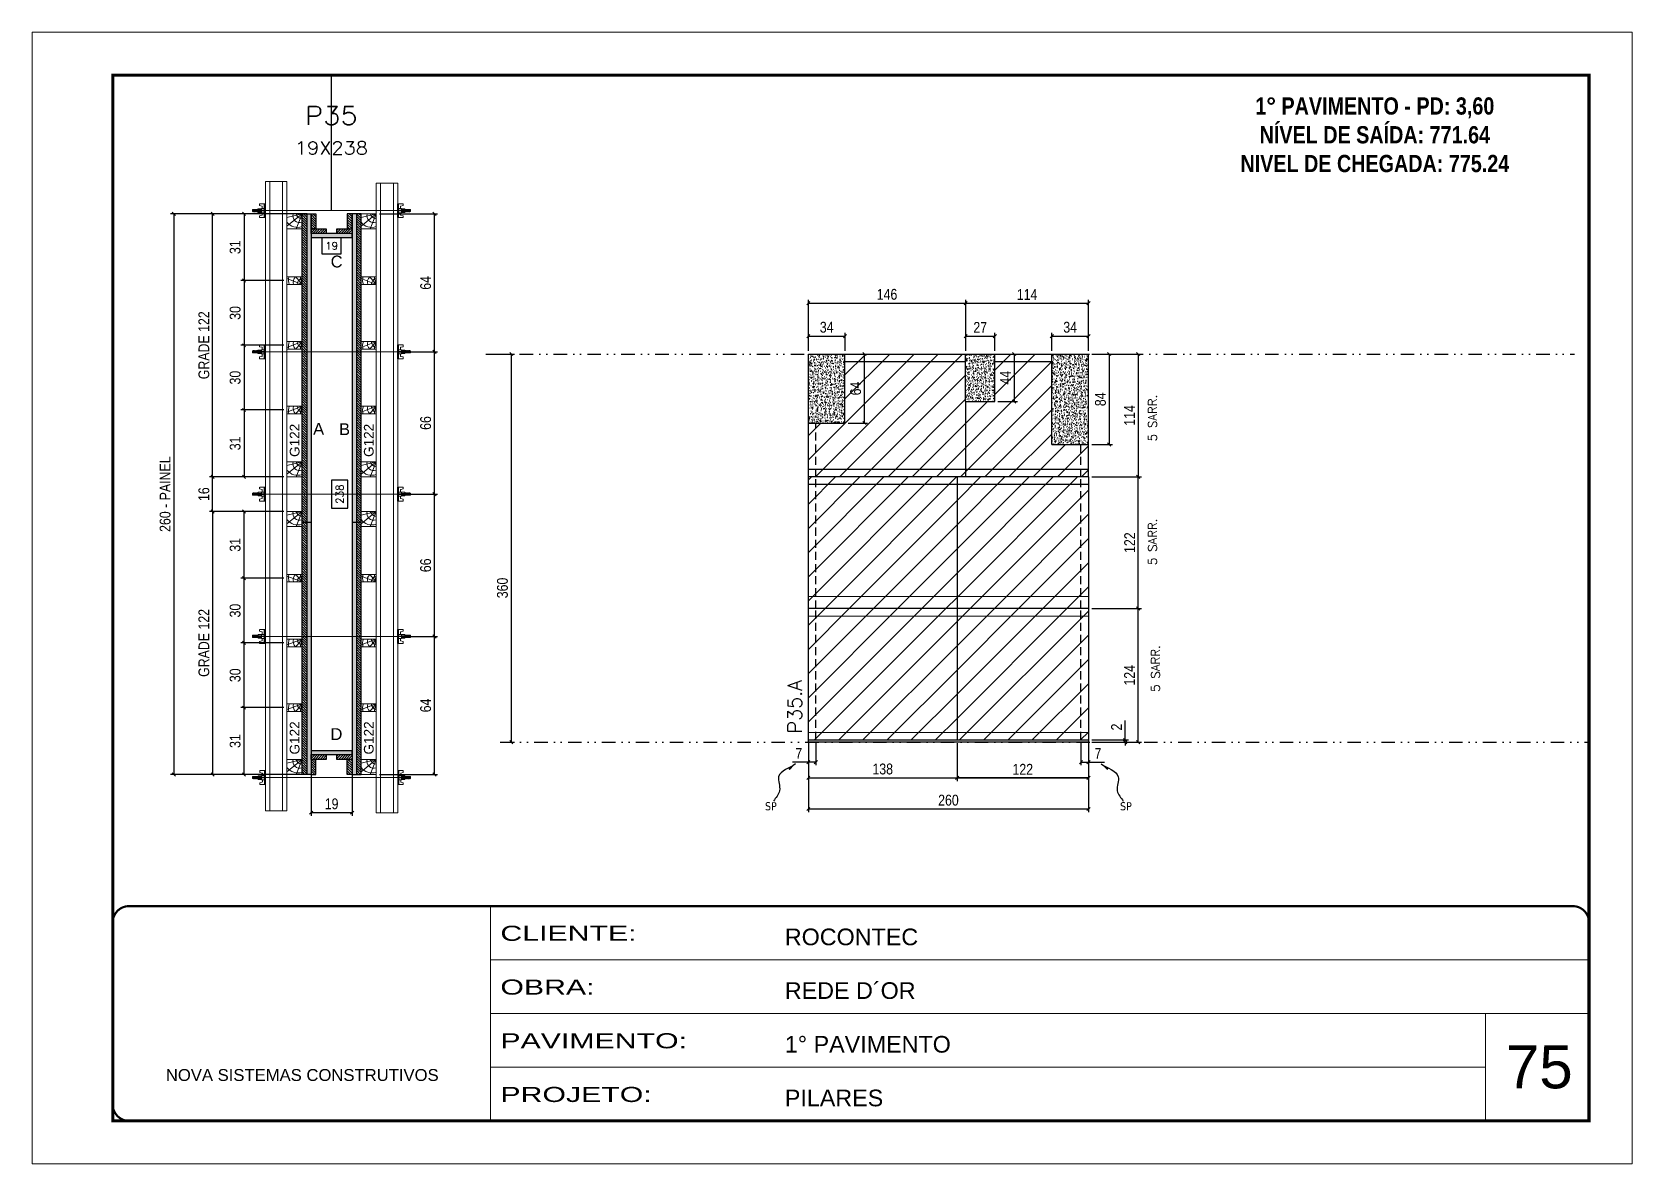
# Model space of a CAD drawing. Extents: x 2949 to 9203, y -16089 to 12527.
# Drawn here: x 6133 to 7618, y -9198 to -8148 of the extents above; entities that cross this region are included whole.
import ezdxf
from ezdxf.enums import TextEntityAlignment as Align

# ---------------------------------------------------------------- set-up
doc = ezdxf.new("R2010")
doc.units = 0
for name, pattern in [('CONTINUO', [0]), ('DASHED', [0.75, 0.5, -0.25]), ('DIVIDE2', [0.625, 0.25, -0.125, 0, -0.125, 0, -0.125]), ('HIDDEN', [0.375, 0.25, -0.125])]:
    doc.linetypes.add(name, pattern=pattern)
for name, color, linetype, lineweight in [('CARIMBO', 255, 'Continuous', 9), ('Folhas', 255, 'Continuous', 9), ('Hachura', 251, 'Continuous', 9), ('Madeira', 126, 'Continuous', 18), ('Perfil Metálico', 224, 'Continuous', 18), ('Sarr 2.2x7', 40, 'Continuous', 9), ('SARRAFO DE PRESSAO', 251, 'DASHED', 9), ('Texto Seção', 7, 'Continuous', 15)]:
    doc.layers.add(name, color=color, linetype=linetype, lineweight=lineweight)
for name, color, linetype in [('CHAPA', 1, 'Continuous'), ('COTA', 241, 'Continuous'), ('Cota Seção (2x)', 4, 'Continuous'), ('cotas', 4, 'Continuous'), ('MEIO_PONT', 93, 'Continuous'), ('NOMENCLATURA', 7, 'Continuous'), ('Nível', 160, 'Continuous'), ('Painéis', 200, 'Continuous'), ('SARR_2.2x7', 40, 'Continuous'), ('SARRAFO', 251, 'Continuous'), ('Sarrafo de Pressão', 42, 'HIDDEN'), ('texto', 7, 'Continuous'), ('Texto de Titulo', 7, 'Continuous'), ('Texto Qtd Sarr', 242, 'Continuous'), ('TEXTO_GERAL', 7, 'Continuous')]:
    doc.layers.add(name, color=color, linetype=linetype)
doc.styles.add('ARIAL', font='arial.ttf')
doc.styles.add('COTA TECNICA', font='techl___.ttf', dxfattribs={"height": 10})
doc.styles.add('COTA TECNICA 2X', font='techl___.ttf', dxfattribs={"height": 10})
doc.styles.add('COTA TECNICA-50', font='techl___.ttf', dxfattribs={"height": 10})
doc.styles.add('REGUA-120', font='ROMANS.shx', dxfattribs={"height": 15})
doc.styles.add('ROMANC', font='techb___.ttf', dxfattribs={"height": 2.5})
doc.styles.add('ROMANS', font='romans.shx')
doc.styles.add('SANSSERIF', font='sas_____.pfb')
doc.styles.get("Standard").update_dxf_attribs({"font": 'arial.ttf'})
doc.styles.add('Tecnologia', font='')
doc.styles.get('Tecnologia').set_extended_font_data('Forgotten Futurist')
doc.dimstyles.new('COTA PAINEL-50', dxfattribs={"dimtxt": 10, "dimasz": 3, "dimexe": 3, "dimexo": 3, "dimgap": 3, "dimtad": 1, "dimdec": 1, "dimzin": 12, "dimdsep": 46, "dimtxsty": 'COTA TECNICA-50', "dimblk1": 'OBLIQUE', "dimblk2": 'OBLIQUE', "dimsah": 1, "dimcen": 0.9, "dimclrd": 4, "dimclre": 4, "dimclrt": 240, "dimadec": 1, "dimazin": 3, "dimtfac": 1, "dimtdec": 1, "dimtmove": 0, "dimatfit": 3, "dimfxl": 1, "dimtolj": 1, "dimtzin": 12, "dimarcsym": 0})
doc.dimstyles.new('PAINEL', dxfattribs={"dimtxt": 10, "dimasz": 3, "dimexe": 3, "dimexo": 3, "dimgap": 3, "dimtad": 1, "dimdec": 1, "dimzin": 12, "dimdsep": 46, "dimtxsty": 'COTA TECNICA', "dimblk1": 'OBLIQUE', "dimblk2": 'OBLIQUE', "dimsah": 1, "dimcen": 0.9, "dimclrd": 4, "dimclre": 4, "dimclrt": 240, "dimadec": 1, "dimazin": 3, "dimtfac": 1, "dimtdec": 1, "dimtmove": 0, "dimatfit": 3, "dimfxl": 1, "dimtolj": 1, "dimtzin": 12, "dimarcsym": 0})
doc.dimstyles.new('SECAO PILAR', dxfattribs={"dimtxt": 10, "dimasz": 3, "dimexe": 3, "dimexo": 3, "dimgap": 3, "dimtad": 1, "dimdec": 1, "dimlfac": 0.5, "dimzin": 12, "dimdsep": 46, "dimtxsty": 'COTA TECNICA 2X', "dimblk1": 'OBLIQUE', "dimblk2": 'OBLIQUE', "dimsah": 1, "dimcen": 0.9, "dimclrd": 256, "dimclre": 256, "dimclrt": 256, "dimadec": 1, "dimazin": 3, "dimtfac": 1, "dimtdec": 1, "dimtmove": 0, "dimatfit": 3, "dimfxl": 1, "dimtolj": 1, "dimtzin": 12, "dimarcsym": 0})
doc.dimstyles.new('SECÇÃO 2', dxfattribs={"dimtxt": 7, "dimasz": 6, "dimexe": 0.18, "dimexo": 2, "dimgap": -4, "dimtad": 3, "dimdec": 1, "dimlfac": 0.5, "dimzin": 12, "dimdsep": 46, "dimtxsty": 'ROMANS', "dimblk": 'ARCHTICK', "dimcen": 0.09, "dimse1": 1, "dimse2": 1, "dimsd1": 1, "dimsd2": 1, "dimclrd": 180, "dimclre": 5, "dimclrt": 1, "dimadec": 0, "dimazin": 3, "dimtfac": 1, "dimtdec": 1, "dimtofl": 0, "dimtmove": 0, "dimatfit": 3, "dimldrblk": 'ARCHTICK', "dimfxl": 1, "dimtolj": 1, "dimtzin": 0, "dimarcsym": 0})
doc.dimstyles.get("Standard").update_dxf_attribs({"dimtxt": 0.18, "dimasz": 0.18, "dimexe": 0.18, "dimexo": 0.0625, "dimgap": 0.09, "dimtad": 0, "dimtih": 1, "dimtoh": 1, "dimdec": 4, "dimzin": 0, "dimdsep": 46, "dimtxsty": 'Standard', "dimcen": 0.09, "dimadec": 0, "dimazin": 0, "dimtfac": 1, "dimtdec": 4, "dimtofl": 0, "dimtmove": 0, "dimatfit": 3, "dimfxl": 1, "dimtolj": 1, "dimtzin": 0, "dimarcsym": 0})
pattern_1 = [(135, (-16499.8511, 807.7042), (-1.12253202, -1.12253202), [])]
pattern_2 = [(135, (-16508.2511, 672.6844), (-1.12253202, -1.12253202), [])]
pattern_3 = [(45, (-127656.967, -37644.947), (-11.2253202, 11.2253202), [])]
pattern_4 = [(50, (846.7493, -5128.3443), (5.46554, -0.4781726), [0.5715, -6.2865]), (355, (846.7493, -5128.3443), (-1.0573026, 5.7317054), [0.4572, -5.0292175]), (100.451445, (847.205, -5128.384), (4.4082374, 5.2535326), [0.4857003, -5.3427073]), (46.1842, (846.749, -5126.82), (8.132371, -1.26127), [0.85725, -9.42975]), (96.63556, (847.427, -5126.9254), (7.122124, 7.422784), [0.728551, -8.014068]), (351.18415, (846.749, -5126.82), (7.122124, 7.422784), [0.685799, -7.543792]), (21, (847.5113, -5127.2013), (4.5484317, -3.067956), [0.5715, -6.2865]), (326, (847.5113, -5127.2013), (1.854061, 5.525639), [0.4572, -5.0292]), (71.451445, (847.8904, -5127.457), (6.4024926, 2.457683), [0.4857003, -5.342698]), (37.5, (846.7493, -5128.3443), (0.0926581, 2.53665117), [0, -4.96824, 0, -5.1054, 0, -5.04825]), (7.5, (846.7493, -5128.3443), (2.0045899, 3.0054172), [0, -2.91084, 0, -4.85394, 0, -1.92405]), (327.5, (845.05, -5128.3443), (4.06771786, -0.1718623), [0, -1.905, 0, -5.9436, 0, -7.8867]), (317.5, (844.288, -5128.3443), (4.4438754, 0.7627947), [0, -2.4765, 0, -3.94716, 0, -5.6007])]
pattern_5 = [(45, (0, 1148.575), (-11.22532, 11.22532), [])]

msp = doc.modelspace()

# ---------------------------------------------------------------- texts
at = {"layer": 'CARIMBO', "style": 'ARIAL'}
msp.add_text('75', height=40, dxfattribs=at).set_placement((7500.39, -9127.47))
at = {"layer": 'NOMENCLATURA', "color": 2, "insert": (7378.86, -8181.56), "char_height": 16, "attachment_point": 2, "style": 'ROMANC'}
msp.add_mtext_dynamic_manual_height_columns('\\P1° PAVIMENTO - PD: 3,60\\PNÍVEL DE SAÍDA: 771.64\\PNIVEL DE CHEGADA: 775.24', width=300.2766, gutter_width=1, heights=[0], dxfattribs=at)
at = {"layer": 'texto', "color": 0, "char_height": 7.5, "attachment_point": 5}
for insert in [(6818.31, -8865.83), (7147.86, -8865.83)]:
    msp.add_mtext('{\\fTahoma|b0|i0|c0|p34;\\C4;SP}', dxfattribs=dict(at, insert=insert))
at = {"layer": 'Texto Seção', "linetype": 'Continuous', "style": 'ROMANS'}
for p in [(7176.52, -8527.34), (7176.52, -8642.11), (7179.23, -8759.71)]:
    msp.add_text('5 SARR.', height=8, rotation=90, dxfattribs=at).set_placement(p)
at = {"layer": 'Texto Seção', "color": 0, "linetype": 'Continuous', "style": 'SANSSERIF'}
for p in [(6376.3, -8541.78), (6445.1, -8541.78), (6376.3, -8817.8), (6445.1, -8817.8)]:
    msp.add_text('G122', height=9, rotation=90, dxfattribs=at).set_placement(p, align=Align.MIDDLE_LEFT)
at = {"layer": 'Texto Seção', "style": 'REGUA-120'}
msp.add_text('P35.A', height=13, rotation=90, dxfattribs=at).set_placement((6846.94, -8798.26))
at = {"layer": 'TEXTO_GERAL', "style": 'ARIAL'}
for s, p in [('C', (6415.28, -8360.5)), ('A', (6398.57, -8515.74)), ('B', (6422.58, -8516.01)), ('D', (6415.07, -8798.86))]:
    msp.add_text(s, height=11, dxfattribs=at).set_placement(p, align=Align.MIDDLE_CENTER)

# ---------------------------------------------------------------- blocks, each defined once
blk = doc.blocks.new('9999999999')
at = {"color": 30, "linetype": 'CONTINUO'}
for p, q in [((98564.6, 34230.2), (98564.6, 34429.4)), ((98564.6, 34379.6), (99584, 34379.6)), ((98564.6, 34329.8), (99488, 34329.8)), ((99584, 34329.8), (99488, 34329.8)), ((99488, 34329.8), (99488, 34230.2)), ((98564.6, 34280), (99488, 34280))]:
    blk.add_line(p, q, dxfattribs=at)
at = {"color": 30, "linetype": 'CONTINUO', "const_width": 2}
blk.add_lwpolyline([(99584, 34230.2), (99584, 34414.4, 0.414214), (99569, 34429.4), (98229, 34429.4, 0.414214), (98214, 34414.4), (98214, 34245.2, 0.414214), (98229, 34230.2), (99584, 34230.2)], format="xyb", dxfattribs=at)
at = {"layer": 'Folhas'}
blk.add_lwpolyline([(98139, 34190.2), (99624, 34190.2), (99624, 35240.2), (98139, 35240.2)], close=True, dxfattribs=at)
at = {"layer": 'Folhas', "color": 30, "const_width": 3}
blk.add_lwpolyline([(98214, 34230.2), (99584, 34230.2), (99584, 35200.2), (98214, 35200.2)], close=True, dxfattribs=at)
at = {"color": 7, "linetype": 'Continuous', "ltscale": 5, "style": 'ARIAL'}
for s, height, p in [('ROCONTEC', 15.48, (98837.7, 34393.1)), ('REDE D´OR', 15.48, (98837.7, 34343.3)), ('1° PAVIMENTO', 15.483, (98837.7, 34293.5)), ('NOVA SISTEMAS CONSTRUTIVOS', 11.059, (98263.2, 34267.2)), ('PILARES', 15.48, (98837.7, 34243.7))]:
    blk.add_text(s, height=height, dxfattribs=at).set_placement(p)
at = {"layer": 'Folhas', "color": 7, "style": 'Tecnologia', "width": 1.5}
for s, p in [('CLIENTE:', (98573.7, 34397.2)), ('OBRA:', (98573.7, 34347.3)), ('PAVIMENTO:', (98573.7, 34297.5)), ('PROJETO:', (98573.7, 34247.7))]:
    blk.add_text(s, height=14, dxfattribs=at).set_placement(p)
blk = doc.blocks.new('titulo1')
at = {"layer": 'Defpoints', "color": 252, "linetype": 'HIDDEN', "ltscale": 2}
blk.add_line((0, 0), (0, 125), dxfattribs=at)
at = {"layer": 'Defpoints', "style": 'ROMANS', "oblique": 15}
blk.add_attdef('FOLHA', text='', height=10, dxfattribs=at).set_placement((0, 15.6), align=Align.MIDDLE_CENTER)
at = {"layer": 'Texto Qtd Sarr', "color": 3, "style": 'ROMANS', "oblique": 15}
for tag, height, p in [('TITULO', 17, (0, 71.4)), ('SEÇÃO', 12, (0, 41.5))]:
    blk.add_attdef(tag, text='', height=height, dxfattribs=at).set_placement(p, align=Align.MIDDLE_CENTER)
blk = doc.blocks.new('*D2782')
at = {"layer": 'Cota Seção (2x)', "color": 180, "lineweight": -2, "transparency": 16777216}
for p, q in [((6419.6, -8338.4), (6401.6, -8338.4)), ((6401.6, -8338.4), (6401.6, -8353.4)), ((6419.6, -8353.4), (6419.6, -8338.4)), ((6401.6, -8353.4), (6419.6, -8353.4))]:
    blk.add_line(p, q, dxfattribs=at)
at = {"layer": 'Defpoints', "color": 0, "transparency": 16777216}
for p in [(6391.6, -8355.6), (6391.6, -8357.4), (6429.6, -8355.6)]:
    blk.add_point(p, dxfattribs=at)
at = {"layer": 'Cota Seção (2x)', "color": 1, "transparency": 16777216, "insert": (6410.6, -8345.9), "char_height": 7, "attachment_point": 5, "style": 'ROMANS'}
blk.add_mtext('\\A1;19', dxfattribs=at)
blk = doc.blocks.new('_ArchTick')
at = {"color": 0, "linetype": 'ByBlock', "const_width": 0.15}
blk.add_lwpolyline([(-0.5, -0.5), (0.5, 0.5)], dxfattribs=at)
blk = doc.blocks.new('_Oblique')
at = {"color": 0, "linetype": 'ByBlock', "lineweight": -2}
blk.add_line((-0.5, -0.5), (0.5, 0.5), dxfattribs=at)
blk = doc.blocks.new('*D2783')
at = {"layer": 'COTA', "lineweight": -2, "transparency": 16777216}
for p, q in [((6387.9, -8316.2), (6261.2, -8316.2)), ((6264.2, -8316.2), (6264.2, -8836.3)), ((6387.9, -8836.3), (6261.2, -8836.3))]:
    blk.add_line(p, q, dxfattribs=at)
at = {"layer": 'Defpoints', "color": 0, "transparency": 16777216}
for p in [(6390.9, -8316.2), (6264.2, -8836.3), (6390.9, -8836.3)]:
    blk.add_point(p, dxfattribs=at)
at = {"layer": 'COTA', "lineweight": -2, "transparency": 16777216, "xscale": 3, "yscale": 3, "zscale": 3}
for p, rotation in [((6264.2, -8316.2), 90), ((6264.2, -8836.3), 270)]:
    blk.add_blockref('_Oblique', p, dxfattribs=dict(at, rotation=rotation))
at = {"layer": 'COTA', "transparency": 16777216, "insert": (6256.1, -8576.3), "char_height": 10, "attachment_point": 5, "rotation": 90, "style": 'COTA TECNICA 2X'}
blk.add_mtext('\\A1;260 - PAINEL', dxfattribs=at)
blk = doc.blocks.new('C')
at = {"layer": 'Hachura', "color": 0}
for p, q in [((0, 3.22), (0, -3.22)), ((0.45, 3.22), (0, 3.22)), ((0.46, 3.16), (0, 3.16)), ((0.46, 3.05), (0, 3.05)), ((0.46, 2.88), (0, 2.88)), ((0, 2.75), (0, -1.16)), ((0.46, 2.65), (0, 2.65)), ((0.46, 2.23), (0, 2.23)), ((0.46, 1.51), (0, 1.51)), ((0.39, 0.49), (0.17, 0.49)), ((0.45, -3.23), (0.45, 3.22)), ((0.45, 3.22), (2.58, 3.22)), ((1.74, 0.97), (0.45, 0.97)), ((1.45, 0.1), (0.45, 0.1)), ((1.35, 1.94), (1.35, 0.96)), ((2.58, 2.39), (1.47, 2.09)), ((1.74, -0.97), (1.74, 0.97)), ((1.74, 0.97), (1.74, 0.84)), ((1.74, 0.97), (1.74, 0.84)), ((1.74, 0.84), (3.35, 0.84)), ((3.35, 0.45), (1.74, 0.45)), ((2.58, 3.22), (2.58, 2.39)), ((3.32, 0.84), (3.32, -0.84)), ((3.35, 0.84), (3.35, -0.84)), ((3.68, 0.45), (3.35, 0.45)), ((3.84, -0.52), (3.35, 0.45)), ((3.35, 0.06), (3.67, -0.57)), ((3.68, 0.45), (4.16, -0.52)), ((3.72, 0.5), (4.25, -0.57)), ((4.37, -0.55), (3.83, 0.53)), ((4.15, 0.45), (3.93, 0.45)), ((4.42, -0.52), (3.93, 0.45)), ((4.15, 0.45), (4.26, 0.45)), ((4.26, 0.45), (4.74, -0.52)), ((4.3, 0.5), (4.83, -0.57)), ((4.95, -0.55), (4.41, 0.53)), ((4.51, 0.45), (4.84, 0.45)), ((5, -0.52), (4.51, 0.45)), ((4.84, 0.45), (5.32, -0.52)), ((4.88, 0.5), (5.41, -0.57)), ((5.53, -0.55), (4.99, 0.53)), ((5.58, -0.52), (5.09, 0.45)), ((5.42, 0.45), (5.09, 0.45)), ((5.58, -0.52), (5.09, 0.45)), ((5.42, 0.45), (5.74, -0.19)), ((5.46, 0.5), (5.74, -0.07)), ((5.74, 0.19), (5.57, 0.53)), ((5.74, 0.32), (5.68, 0.45)), ((5.68, 0.45), (5.74, 0.45)), ((5.74, 0.45), (5.9, 0.29)), ((5.74, 0.45), (5.74, -0.52)), ((5.9, -0.36), (5.9, 0.29)), ((0.45, 0), (0, 0)), ((0.46, -1.52), (0, -1.52)), ((0.46, -2.23), (0, -2.23)), ((0.46, -2.65), (0, -2.65)), ((0.46, -2.88), (0, -2.88)), ((0.46, -3.05), (0, -3.05)), ((0.46, -3.16), (0, -3.16)), ((0, -3.22), (2.57, -3.22)), ((0.08, -0.48), (0.29, -0.48)), ((0.29, -0.48), (0.4, -0.48)), ((0.45, 0), (0.45, -0.97)), ((0.45, -0.16), (1.45, -0.16)), ((0.45, -0.65), (0.45, -0.32)), ((0.45, -3.23), (0.45, -0.65)), ((0.45, -0.97), (1.74, -0.97)), ((1.35, -1.94), (1.35, -0.97)), ((2.58, -2.39), (1.47, -2.1)), ((3.35, -0.32), (1.74, -0.32)), ((3.35, -0.84), (1.74, -0.84)), ((2.58, -3.23), (2.58, -2.39)), ((3.35, -0.07), (3.58, -0.52)), ((3.35, -0.52), (3.58, -0.52)), ((3.84, -0.52), (4.16, -0.52)), ((4.42, -0.52), (4.74, -0.52)), ((4.63, -0.52), (4.74, -0.52)), ((5, -0.52), (5.32, -0.52)), ((5.58, -0.52), (5.74, -0.52)), ((5.74, -0.52), (5.9, -0.36)), ((5.74, -0.52), (5.74, -0.52))]:
    blk.add_line(p, q, dxfattribs=at)
for centre, radius, start, end in [((1.52, 1.94), 0.161, 104.74356, 180), ((1.44, -0.03), 0.129, 272.69497, 87.30503), ((3.81, 0.39), 0.143, 25.56881, 154.43119), ((4.39, 0.39), 0.143, 25.56881, 154.43119), ((4.97, 0.39), 0.143, 25.56881, 154.43119), ((5.55, 0.39), 0.143, 25.56881, 154.43119), ((0.17, -0.37), 0.174, 221.74404, 317.85924), ((1.52, -1.94), 0.161, 180, 255.25644), ((3.71, -0.4), 0.174, 222.14076, 318.25596), ((4.29, -0.4), 0.174, 222.14076, 318.25596), ((4.87, -0.4), 0.174, 222.14076, 318.25596), ((5.45, -0.4), 0.174, 222.14076, 318.25596), ((5.61, -0.4), 0.174, 317.85924, 318.25596)]:
    blk.add_arc(centre, radius, start, end, dxfattribs=at)
blk = doc.blocks.new('PONTALETE')
at = {"layer": 'Madeira'}
for q in [(2.71, 7), (7, 5.76), (7, 1.74)]:
    blk.add_line((0, 0), q, dxfattribs=at)
blk.add_lwpolyline([(0, 0), (7, 0), (7, 7), (0, 7)], close=True, dxfattribs=at)
for centre, radius, start, end in [((2.04, 0.06), 6.23, 37.28179, 109.09128), ((1.09, 0.9), 3.19, 343.60304, 109.98471), ((-0.21, -0.78), 3.09, 14.63219, 86.0383)]:
    blk.add_arc(centre, radius, start, end, dxfattribs=at)
blk = doc.blocks.new('MEIO PONTALETE')
at = {"layer": 'Madeira'}
for q in [(2.71, 7), (3.5, 2.88), (3.5, 0.87)]:
    blk.add_line((0, 0), q, dxfattribs=at)
blk.add_lwpolyline([(0, 0), (3.5, 0), (3.5, 7), (0, 7)], close=True, dxfattribs=at)
for centre, radius, start, end in [((2.04, 0.06), 6.23, 76.44987, 109.09128), ((1.09, 0.9), 3.19, 40.90626, 109.98471), ((-0.21, -0.78), 3.09, 14.63219, 86.0383)]:
    blk.add_arc(centre, radius, start, end, dxfattribs=at)
blk = doc.blocks.new('*D2816')
at = {"layer": 'COTA', "lineweight": -2, "transparency": 16777216}
for p, q in [((6366.2, -8316.2), (6326.3, -8316.2)), ((6329.3, -8316.2), (6329.3, -8378.2)), ((6366.2, -8378.2), (6326.3, -8378.2))]:
    blk.add_line(p, q, dxfattribs=at)
at = {"layer": 'Defpoints', "color": 0, "transparency": 16777216}
for p in [(6369.2, -8316.2), (6329.3, -8378.2), (6369.2, -8378.2)]:
    blk.add_point(p, dxfattribs=at)
at = {"layer": 'COTA', "lineweight": -2, "transparency": 16777216, "xscale": 3, "yscale": 3, "zscale": 3}
for p, rotation in [((6329.3, -8316.2), 90), ((6329.3, -8378.2), 270)]:
    blk.add_blockref('_Oblique', p, dxfattribs=dict(at, rotation=rotation))
at = {"layer": 'COTA', "transparency": 16777216, "insert": (6321.1, -8347.2), "char_height": 10, "attachment_point": 5, "rotation": 90, "style": 'COTA TECNICA 2X'}
blk.add_mtext('\\A1;31', dxfattribs=at)
blk = doc.blocks.new('*D2817')
at = {"layer": 'COTA', "lineweight": -2, "transparency": 16777216}
for p, q in [((6366.2, -8378.2), (6326.3, -8378.2)), ((6329.3, -8378.2), (6329.3, -8438.2)), ((6366.2, -8438.2), (6326.3, -8438.2))]:
    blk.add_line(p, q, dxfattribs=at)
at = {"layer": 'Defpoints', "color": 0, "transparency": 16777216}
for p in [(6369.2, -8378.2), (6329.3, -8438.2), (6369.2, -8438.2)]:
    blk.add_point(p, dxfattribs=at)
at = {"layer": 'COTA', "lineweight": -2, "transparency": 16777216, "xscale": 3, "yscale": 3, "zscale": 3}
for p, rotation in [((6329.3, -8378.2), 90), ((6329.3, -8438.2), 270)]:
    blk.add_blockref('_Oblique', p, dxfattribs=dict(at, rotation=rotation))
at = {"layer": 'COTA', "transparency": 16777216, "insert": (6321.1, -8408.2), "char_height": 10, "attachment_point": 5, "rotation": 90, "style": 'COTA TECNICA 2X'}
blk.add_mtext('\\A1;30', dxfattribs=at)
blk = doc.blocks.new('*D2818')
at = {"layer": 'COTA', "lineweight": -2, "transparency": 16777216}
for p, q in [((6366.2, -8438.2), (6326.3, -8438.2)), ((6329.3, -8438.2), (6329.3, -8498.2)), ((6366.2, -8498.2), (6326.3, -8498.2))]:
    blk.add_line(p, q, dxfattribs=at)
at = {"layer": 'Defpoints', "color": 0, "transparency": 16777216}
for p in [(6369.2, -8438.2), (6329.3, -8498.2), (6369.2, -8498.2)]:
    blk.add_point(p, dxfattribs=at)
at = {"layer": 'COTA', "lineweight": -2, "transparency": 16777216, "xscale": 3, "yscale": 3, "zscale": 3}
for p, rotation in [((6329.3, -8438.2), 90), ((6329.3, -8498.2), 270)]:
    blk.add_blockref('_Oblique', p, dxfattribs=dict(at, rotation=rotation))
at = {"layer": 'COTA', "transparency": 16777216, "insert": (6321.1, -8468.2), "char_height": 10, "attachment_point": 5, "rotation": 90, "style": 'COTA TECNICA 2X'}
blk.add_mtext('\\A1;30', dxfattribs=at)
blk = doc.blocks.new('*D2819')
at = {"layer": 'COTA', "lineweight": -2, "transparency": 16777216}
for p, q in [((6366.2, -8498.2), (6326.3, -8498.2)), ((6329.3, -8498.2), (6329.3, -8560.2)), ((6366.2, -8560.2), (6326.3, -8560.2))]:
    blk.add_line(p, q, dxfattribs=at)
at = {"layer": 'Defpoints', "color": 0, "transparency": 16777216}
for p in [(6369.2, -8498.2), (6329.3, -8560.2), (6369.2, -8560.2)]:
    blk.add_point(p, dxfattribs=at)
at = {"layer": 'COTA', "lineweight": -2, "transparency": 16777216, "xscale": 3, "yscale": 3, "zscale": 3}
for p, rotation in [((6329.3, -8498.2), 90), ((6329.3, -8560.2), 270)]:
    blk.add_blockref('_Oblique', p, dxfattribs=dict(at, rotation=rotation))
at = {"layer": 'COTA', "transparency": 16777216, "insert": (6321.1, -8529.2), "char_height": 10, "attachment_point": 5, "rotation": 90, "style": 'COTA TECNICA 2X'}
blk.add_mtext('\\A1;31', dxfattribs=at)
blk = doc.blocks.new('*D2820')
at = {"layer": 'COTA', "lineweight": -2, "transparency": 16777216}
for p, q in [((6366.2, -8316.2), (6297.2, -8316.2)), ((6300.2, -8560.2), (6300.2, -8316.2)), ((6366.2, -8560.2), (6297.2, -8560.2))]:
    blk.add_line(p, q, dxfattribs=at)
at = {"layer": 'Defpoints', "color": 0, "transparency": 16777216}
for p in [(6300.2, -8316.2), (6369.2, -8316.2), (6369.2, -8560.2)]:
    blk.add_point(p, dxfattribs=at)
at = {"layer": 'COTA', "lineweight": -2, "transparency": 16777216, "xscale": 3, "yscale": 3, "zscale": 3}
for p, rotation in [((6300.2, -8316.2), 90), ((6300.2, -8560.2), 270)]:
    blk.add_blockref('_Oblique', p, dxfattribs=dict(at, rotation=rotation))
at = {"layer": 'COTA', "transparency": 16777216, "insert": (6292.1, -8438.2), "char_height": 10, "attachment_point": 5, "rotation": 90, "style": 'COTA TECNICA 2X'}
blk.add_mtext('\\A1;GRADE 122', dxfattribs=at)
blk = doc.blocks.new('*D2784')
at = {"layer": 'COTA', "lineweight": -2, "transparency": 16777216}
for p, q in [((6366.2, -8774.3), (6326.3, -8774.3)), ((6329.3, -8836.3), (6329.3, -8774.3)), ((6366.2, -8836.3), (6326.3, -8836.3))]:
    blk.add_line(p, q, dxfattribs=at)
at = {"layer": 'Defpoints', "color": 0, "transparency": 16777216}
for p in [(6329.3, -8774.3), (6369.2, -8774.3), (6369.2, -8836.3)]:
    blk.add_point(p, dxfattribs=at)
at = {"layer": 'COTA', "lineweight": -2, "transparency": 16777216, "xscale": 3, "yscale": 3, "zscale": 3}
for p, rotation in [((6329.3, -8774.3), 90), ((6329.3, -8836.3), 270)]:
    blk.add_blockref('_Oblique', p, dxfattribs=dict(at, rotation=rotation))
at = {"layer": 'COTA', "transparency": 16777216, "insert": (6321.1, -8805.3), "char_height": 10, "attachment_point": 5, "rotation": 90, "style": 'COTA TECNICA 2X'}
blk.add_mtext('\\A1;31', dxfattribs=at)
blk = doc.blocks.new('*D2785')
at = {"layer": 'COTA', "lineweight": -2, "transparency": 16777216}
for p, q in [((6366.2, -8714.3), (6326.3, -8714.3)), ((6329.3, -8774.3), (6329.3, -8714.3)), ((6366.2, -8774.3), (6326.3, -8774.3))]:
    blk.add_line(p, q, dxfattribs=at)
at = {"layer": 'Defpoints', "color": 0, "transparency": 16777216}
for p in [(6329.3, -8714.3), (6369.2, -8714.3), (6369.2, -8774.3)]:
    blk.add_point(p, dxfattribs=at)
at = {"layer": 'COTA', "lineweight": -2, "transparency": 16777216, "xscale": 3, "yscale": 3, "zscale": 3}
for p, rotation in [((6329.3, -8714.3), 90), ((6329.3, -8774.3), 270)]:
    blk.add_blockref('_Oblique', p, dxfattribs=dict(at, rotation=rotation))
at = {"layer": 'COTA', "transparency": 16777216, "insert": (6321.1, -8744.3), "char_height": 10, "attachment_point": 5, "rotation": 90, "style": 'COTA TECNICA 2X'}
blk.add_mtext('\\A1;30', dxfattribs=at)
blk = doc.blocks.new('*D2786')
at = {"layer": 'COTA', "lineweight": -2, "transparency": 16777216}
for p, q in [((6366.2, -8654.3), (6326.3, -8654.3)), ((6329.3, -8714.3), (6329.3, -8654.3)), ((6366.2, -8714.3), (6326.3, -8714.3))]:
    blk.add_line(p, q, dxfattribs=at)
at = {"layer": 'Defpoints', "color": 0, "transparency": 16777216}
for p in [(6329.3, -8654.3), (6369.2, -8654.3), (6369.2, -8714.3)]:
    blk.add_point(p, dxfattribs=at)
at = {"layer": 'COTA', "lineweight": -2, "transparency": 16777216, "xscale": 3, "yscale": 3, "zscale": 3}
for p, rotation in [((6329.3, -8654.3), 90), ((6329.3, -8714.3), 270)]:
    blk.add_blockref('_Oblique', p, dxfattribs=dict(at, rotation=rotation))
at = {"layer": 'COTA', "transparency": 16777216, "insert": (6321.1, -8684.3), "char_height": 10, "attachment_point": 5, "rotation": 90, "style": 'COTA TECNICA 2X'}
blk.add_mtext('\\A1;30', dxfattribs=at)
blk = doc.blocks.new('*D2787')
at = {"layer": 'COTA', "lineweight": -2, "transparency": 16777216}
for p, q in [((6366.2, -8592.3), (6326.3, -8592.3)), ((6329.3, -8654.3), (6329.3, -8592.3)), ((6366.2, -8654.3), (6326.3, -8654.3))]:
    blk.add_line(p, q, dxfattribs=at)
at = {"layer": 'Defpoints', "color": 0, "transparency": 16777216}
for p in [(6329.3, -8592.3), (6369.2, -8592.3), (6369.2, -8654.3)]:
    blk.add_point(p, dxfattribs=at)
at = {"layer": 'COTA', "lineweight": -2, "transparency": 16777216, "xscale": 3, "yscale": 3, "zscale": 3}
for p, rotation in [((6329.3, -8592.3), 90), ((6329.3, -8654.3), 270)]:
    blk.add_blockref('_Oblique', p, dxfattribs=dict(at, rotation=rotation))
at = {"layer": 'COTA', "transparency": 16777216, "insert": (6321.1, -8623.3), "char_height": 10, "attachment_point": 5, "rotation": 90, "style": 'COTA TECNICA 2X'}
blk.add_mtext('\\A1;31', dxfattribs=at)
blk = doc.blocks.new('*D2788')
at = {"layer": 'COTA', "lineweight": -2, "transparency": 16777216}
for p, q in [((6366.2, -8592.3), (6297.2, -8592.3)), ((6300.2, -8592.3), (6300.2, -8836.3)), ((6366.2, -8836.3), (6297.2, -8836.3))]:
    blk.add_line(p, q, dxfattribs=at)
at = {"layer": 'Defpoints', "color": 0, "transparency": 16777216}
for p in [(6369.2, -8592.3), (6300.2, -8836.3), (6369.2, -8836.3)]:
    blk.add_point(p, dxfattribs=at)
at = {"layer": 'COTA', "lineweight": -2, "transparency": 16777216, "xscale": 3, "yscale": 3, "zscale": 3}
for p, rotation in [((6300.2, -8592.3), 90), ((6300.2, -8836.3), 270)]:
    blk.add_blockref('_Oblique', p, dxfattribs=dict(at, rotation=rotation))
at = {"layer": 'COTA', "transparency": 16777216, "insert": (6292.1, -8714.3), "char_height": 10, "attachment_point": 5, "rotation": 90, "style": 'COTA TECNICA 2X'}
blk.add_mtext('\\A1;GRADE 122', dxfattribs=at)
blk = doc.blocks.new('*D2821')
at = {"layer": 'COTA', "lineweight": -2, "transparency": 16777216}
for p, q in [((6366.2, -8560.2), (6297.2, -8560.2)), ((6300.2, -8592.3), (6300.2, -8560.2)), ((6366.2, -8592.3), (6297.2, -8592.3))]:
    blk.add_line(p, q, dxfattribs=at)
at = {"layer": 'Defpoints', "color": 0, "transparency": 16777216}
for p in [(6300.2, -8560.2), (6369.2, -8560.2), (6369.2, -8592.3)]:
    blk.add_point(p, dxfattribs=at)
at = {"layer": 'COTA', "lineweight": -2, "transparency": 16777216, "xscale": 3, "yscale": 3, "zscale": 3}
for p, rotation in [((6300.2, -8560.2), 90), ((6300.2, -8592.3), 270)]:
    blk.add_blockref('_Oblique', p, dxfattribs=dict(at, rotation=rotation))
at = {"layer": 'COTA', "transparency": 16777216, "insert": (6292.1, -8576.3), "char_height": 10, "attachment_point": 5, "rotation": 90, "style": 'COTA TECNICA 2X'}
blk.add_mtext('\\A1;16', dxfattribs=at)
blk = doc.blocks.new('*D2822')
at = {"layer": 'COTA', "lineweight": -2, "transparency": 16777216}
for p, q in [((6481.5, -8708.3), (6509, -8708.3)), ((6506, -8836.3), (6506, -8708.3)), ((6455, -8836.3), (6509, -8836.3))]:
    blk.add_line(p, q, dxfattribs=at)
at = {"layer": 'Defpoints', "color": 0, "transparency": 16777216}
for p in [(6478.5, -8708.3), (6506, -8708.3), (6452, -8836.3)]:
    blk.add_point(p, dxfattribs=at)
at = {"layer": 'COTA', "lineweight": -2, "transparency": 16777216, "xscale": 3, "yscale": 3, "zscale": 3}
for p, rotation in [((6506, -8708.3), 90), ((6506, -8836.3), 270)]:
    blk.add_blockref('_Oblique', p, dxfattribs=dict(at, rotation=rotation))
at = {"layer": 'COTA', "transparency": 16777216, "insert": (6497.9, -8772.3), "char_height": 10, "attachment_point": 5, "rotation": 90, "style": 'COTA TECNICA 2X'}
blk.add_mtext('\\A1;64', dxfattribs=at)
blk = doc.blocks.new('*D2823')
at = {"layer": 'COTA', "lineweight": -2, "transparency": 16777216}
for p, q in [((6474.9, -8576.3), (6509, -8576.3)), ((6506, -8708.3), (6506, -8576.3)), ((6481.5, -8708.3), (6509, -8708.3))]:
    blk.add_line(p, q, dxfattribs=at)
at = {"layer": 'Defpoints', "color": 0, "transparency": 16777216}
for p in [(6471.9, -8576.3), (6506, -8576.3), (6478.5, -8708.3)]:
    blk.add_point(p, dxfattribs=at)
at = {"layer": 'COTA', "lineweight": -2, "transparency": 16777216, "xscale": 3, "yscale": 3, "zscale": 3}
for p, rotation in [((6506, -8576.3), 90), ((6506, -8708.3), 270)]:
    blk.add_blockref('_Oblique', p, dxfattribs=dict(at, rotation=rotation))
at = {"layer": 'COTA', "transparency": 16777216, "insert": (6497.9, -8642.3), "char_height": 10, "attachment_point": 5, "rotation": 90, "style": 'COTA TECNICA 2X'}
blk.add_mtext('\\A1;66', dxfattribs=at)
blk = doc.blocks.new('*D2824')
at = {"layer": 'COTA', "lineweight": -2, "transparency": 16777216}
for p, q in [((6474.9, -8444.3), (6509, -8444.3)), ((6506, -8576.3), (6506, -8444.3)), ((6474.9, -8576.3), (6509, -8576.3))]:
    blk.add_line(p, q, dxfattribs=at)
at = {"layer": 'Defpoints', "color": 0, "transparency": 16777216}
for p in [(6471.9, -8444.3), (6506, -8444.3), (6471.9, -8576.3)]:
    blk.add_point(p, dxfattribs=at)
at = {"layer": 'COTA', "lineweight": -2, "transparency": 16777216, "xscale": 3, "yscale": 3, "zscale": 3}
for p, rotation in [((6506, -8444.3), 90), ((6506, -8576.3), 270)]:
    blk.add_blockref('_Oblique', p, dxfattribs=dict(at, rotation=rotation))
at = {"layer": 'COTA', "transparency": 16777216, "insert": (6497.9, -8510.3), "char_height": 10, "attachment_point": 5, "rotation": 90, "style": 'COTA TECNICA 2X'}
blk.add_mtext('\\A1;66', dxfattribs=at)
blk = doc.blocks.new('*D2825')
at = {"layer": 'COTA', "lineweight": -2, "transparency": 16777216}
for p, q in [((6455, -8316.2), (6509, -8316.2)), ((6506, -8444.3), (6506, -8316.2)), ((6474.9, -8444.3), (6509, -8444.3))]:
    blk.add_line(p, q, dxfattribs=at)
at = {"layer": 'Defpoints', "color": 0, "transparency": 16777216}
for p in [(6452, -8316.2), (6506, -8316.2), (6471.9, -8444.3)]:
    blk.add_point(p, dxfattribs=at)
at = {"layer": 'COTA', "lineweight": -2, "transparency": 16777216, "xscale": 3, "yscale": 3, "zscale": 3}
for p, rotation in [((6506, -8316.2), 90), ((6506, -8444.3), 270)]:
    blk.add_blockref('_Oblique', p, dxfattribs=dict(at, rotation=rotation))
at = {"layer": 'COTA', "transparency": 16777216, "insert": (6497.9, -8380.3), "char_height": 10, "attachment_point": 5, "rotation": 90, "style": 'COTA TECNICA 2X'}
blk.add_mtext('\\A1;64', dxfattribs=at)
blk = doc.blocks.new('*D2826')
at = {"layer": 'COTA', "lineweight": -2, "transparency": 16777216}
for p, q in [((6391.6, -8820.9), (6391.6, -8874.7)), ((6429.6, -8820.9), (6429.6, -8874.7)), ((6391.6, -8871.7), (6429.6, -8871.7))]:
    blk.add_line(p, q, dxfattribs=at)
at = {"layer": 'Defpoints', "color": 0, "transparency": 16777216}
for p in [(6391.6, -8817.9), (6429.6, -8817.9), (6429.6, -8871.7)]:
    blk.add_point(p, dxfattribs=at)
at = {"layer": 'COTA', "lineweight": -2, "transparency": 16777216, "xscale": 3, "yscale": 3, "zscale": 3, "rotation": 180}
blk.add_blockref('_Oblique', (6391.6, -8871.7), dxfattribs=at)
at = {"layer": 'COTA', "lineweight": -2, "transparency": 16777216, "xscale": 3, "yscale": 3, "zscale": 3}
blk.add_blockref('_Oblique', (6429.6, -8871.7), dxfattribs=at)
at = {"layer": 'COTA', "transparency": 16777216, "insert": (6410.6, -8863.6), "char_height": 10, "attachment_point": 5, "style": 'COTA TECNICA 2X'}
blk.add_mtext('\\A1;19', dxfattribs=at)
blk = doc.blocks.new('*D2789')
at = {"layer": 'COTA', "color": 180, "lineweight": -2, "transparency": 16777216}
for p, q in [((6425.6, -8563.3), (6410.6, -8563.3)), ((6410.6, -8563.3), (6410.6, -8589.3)), ((6425.6, -8589.3), (6425.6, -8563.3)), ((6410.6, -8589.3), (6425.6, -8589.3))]:
    blk.add_line(p, q, dxfattribs=at)
at = {"layer": 'Defpoints', "color": 0, "transparency": 16777216}
for p in [(6429.6, -8338.2), (6429.6, -8814.3), (6429.6, -8814.3)]:
    blk.add_point(p, dxfattribs=at)
at = {"layer": 'COTA', "color": 1, "transparency": 16777216, "insert": (6418.1, -8576.3), "char_height": 7, "attachment_point": 5, "rotation": 90, "style": 'ROMANS'}
blk.add_mtext('\\A1;238', dxfattribs=at)
blk = doc.blocks.new('*D2797')
at = {"layer": 'cotas', "color": 4, "linetype": 'ByBlock', "lineweight": -2, "transparency": 16777216}
for p, q in [((6556.7, -8446.3), (6580.4, -8446.3)), ((6577.4, -8446.3), (6577.4, -8806.3)), ((6570.2, -8806.3), (6580.4, -8806.3))]:
    blk.add_line(p, q, dxfattribs=at)
at = {"layer": 'Defpoints', "color": 0, "linetype": 'ByBlock', "transparency": 16777216}
for p in [(6553.7, -8446.3), (6567.2, -8806.3), (6577.4, -8806.3)]:
    blk.add_point(p, dxfattribs=at)
at = {"layer": 'cotas', "color": 4, "linetype": 'ByBlock', "lineweight": -2, "transparency": 16777216, "xscale": 3, "yscale": 3, "zscale": 3}
for p, rotation in [((6577.4, -8446.3), 90), ((6577.4, -8806.3), 270)]:
    blk.add_blockref('_Oblique', p, dxfattribs=dict(at, rotation=rotation))
at = {"layer": 'cotas', "color": 240, "linetype": 'ByBlock', "transparency": 16777216, "insert": (6569.2, -8663.3), "char_height": 10, "attachment_point": 5, "rotation": 90, "style": 'COTA TECNICA'}
blk.add_mtext('\\A1;360', dxfattribs=at)
blk = doc.blocks.new('*D2798')
at = {"layer": 'COTA', "color": 4, "lineweight": -2, "transparency": 16777216}
for p, q in [((6853.1, -8807.3), (6853.1, -8871.3)), ((7113.1, -8807.3), (7113.1, -8871.3)), ((6853.1, -8868.3), (7113.1, -8868.3))]:
    blk.add_line(p, q, dxfattribs=at)
at = {"layer": 'Defpoints', "color": 0, "transparency": 16777216}
for p in [(6853.1, -8804.3), (7113.1, -8804.3), (7113.1, -8868.3)]:
    blk.add_point(p, dxfattribs=at)
at = {"layer": 'COTA', "color": 4, "lineweight": -2, "transparency": 16777216, "xscale": 3, "yscale": 3, "zscale": 3, "rotation": 180}
blk.add_blockref('_Oblique', (6853.1, -8868.3), dxfattribs=at)
at = {"layer": 'COTA', "color": 4, "lineweight": -2, "transparency": 16777216, "xscale": 3, "yscale": 3, "zscale": 3}
blk.add_blockref('_Oblique', (7113.1, -8868.3), dxfattribs=at)
at = {"layer": 'COTA', "color": 240, "transparency": 16777216, "insert": (6983.1, -8860.2), "char_height": 10, "attachment_point": 5, "style": 'COTA TECNICA'}
blk.add_mtext('\\A1;260', dxfattribs=at)
blk = doc.blocks.new('*D2799')
at = {"layer": 'COTA', "color": 4, "lineweight": -2, "transparency": 16777216}
for p, q in [((6853.1, -8809.3), (6853.1, -8827.8)), ((6860.1, -8807.3), (6860.1, -8827.8)), ((6853.1, -8824.8), (6838.4, -8824.8)), ((6860.1, -8824.8), (6853.1, -8824.8))]:
    blk.add_line(p, q, dxfattribs=at)
at = {"layer": 'Defpoints', "color": 0, "transparency": 16777216}
for p in [(6860.1, -8804.3), (6853.1, -8806.3), (6853.1, -8824.8)]:
    blk.add_point(p, dxfattribs=at)
at = {"layer": 'COTA', "color": 4, "lineweight": -2, "transparency": 16777216, "xscale": 3, "yscale": 3, "zscale": 3, "rotation": 180}
blk.add_blockref('_Oblique', (6853.1, -8824.8), dxfattribs=at)
at = {"layer": 'COTA', "color": 4, "lineweight": -2, "transparency": 16777216, "xscale": 3, "yscale": 3, "zscale": 3}
blk.add_blockref('_Oblique', (6860.1, -8824.8), dxfattribs=at)
at = {"layer": 'COTA', "color": 240, "transparency": 16777216, "insert": (6844.2, -8816.8), "char_height": 10, "attachment_point": 5, "style": 'COTA TECNICA-50'}
blk.add_mtext('\\A1;7', dxfattribs=at)
blk = doc.blocks.new('*D2800')
at = {"layer": 'COTA', "color": 4, "lineweight": -2, "transparency": 16777216}
for p, q in [((7106.1, -8807.3), (7106.1, -8827.8)), ((7113.1, -8809.3), (7113.1, -8827.8)), ((7106.1, -8824.8), (7113.1, -8824.8)), ((7113.1, -8824.8), (7127.8, -8824.8))]:
    blk.add_line(p, q, dxfattribs=at)
at = {"layer": 'Defpoints', "color": 0, "transparency": 16777216}
for p in [(7106.1, -8804.3), (7113.1, -8806.3), (7113.1, -8824.8)]:
    blk.add_point(p, dxfattribs=at)
at = {"layer": 'COTA', "color": 4, "lineweight": -2, "transparency": 16777216, "xscale": 3, "yscale": 3, "zscale": 3, "rotation": 180}
blk.add_blockref('_Oblique', (7106.1, -8824.8), dxfattribs=at)
at = {"layer": 'COTA', "color": 4, "lineweight": -2, "transparency": 16777216, "xscale": 3, "yscale": 3, "zscale": 3}
blk.add_blockref('_Oblique', (7113.1, -8824.8), dxfattribs=at)
at = {"layer": 'COTA', "color": 240, "transparency": 16777216, "insert": (7121.9, -8816.8), "char_height": 10, "attachment_point": 5, "style": 'COTA TECNICA-50'}
blk.add_mtext('\\A1;7', dxfattribs=at)
blk = doc.blocks.new('*D2801')
at = {"layer": 'COTA', "color": 4, "lineweight": -2, "transparency": 16777216}
for p, q in [((7116.1, -8682.3), (7162.3, -8682.3)), ((7159.3, -8806.3), (7159.3, -8682.3)), ((7116.1, -8806.3), (7162.3, -8806.3))]:
    blk.add_line(p, q, dxfattribs=at)
at = {"layer": 'Defpoints', "color": 0, "transparency": 16777216}
for p in [(7113.1, -8682.3), (7159.3, -8682.3), (7113.1, -8806.3)]:
    blk.add_point(p, dxfattribs=at)
at = {"layer": 'COTA', "color": 4, "lineweight": -2, "transparency": 16777216, "xscale": 3, "yscale": 3, "zscale": 3}
for p, rotation in [((7159.3, -8682.3), 90), ((7159.3, -8806.3), 270)]:
    blk.add_blockref('_Oblique', p, dxfattribs=dict(at, rotation=rotation))
at = {"layer": 'COTA', "color": 240, "transparency": 16777216, "insert": (7151.2, -8744.3), "char_height": 10, "attachment_point": 5, "rotation": 90, "style": 'COTA TECNICA-50'}
blk.add_mtext('\\A1;124', dxfattribs=at)
blk = doc.blocks.new('*D2802')
at = {"layer": 'COTA', "color": 4, "lineweight": -2, "transparency": 16777216}
for p, q in [((7147.1, -8804.3), (7147.1, -8786.2)), ((7116.1, -8804.3), (7150.1, -8804.3)), ((7147.1, -8806.3), (7147.1, -8804.3)), ((7116.1, -8806.3), (7150.1, -8806.3)), ((7147.1, -8806.3), (7147.1, -8809.3))]:
    blk.add_line(p, q, dxfattribs=at)
at = {"layer": 'Defpoints', "color": 0, "transparency": 16777216}
for p in [(7113.1, -8804.3), (7113.1, -8806.3), (7147.1, -8806.3)]:
    blk.add_point(p, dxfattribs=at)
at = {"layer": 'COTA', "color": 4, "lineweight": -2, "transparency": 16777216, "xscale": 3, "yscale": 3, "zscale": 3}
for p, rotation in [((7147.1, -8804.3), 270), ((7147.1, -8806.3), 90)]:
    blk.add_blockref('_Oblique', p, dxfattribs=dict(at, rotation=rotation))
at = {"layer": 'COTA', "color": 240, "transparency": 16777216, "insert": (7139.1, -8792.3), "char_height": 10, "attachment_point": 5, "rotation": 90, "style": 'COTA TECNICA-50'}
blk.add_mtext('\\A1;2', dxfattribs=at)
blk = doc.blocks.new('*D2803')
at = {"layer": 'COTA', "color": 4, "linetype": 'ByBlock', "lineweight": -2, "transparency": 16777216}
for p, q in [((7116.1, -8560.3), (7162.3, -8560.3)), ((7159.3, -8682.3), (7159.3, -8560.3)), ((7116.1, -8682.3), (7162.3, -8682.3))]:
    blk.add_line(p, q, dxfattribs=at)
at = {"layer": 'Defpoints', "color": 0, "linetype": 'ByBlock', "transparency": 16777216}
for p in [(7113.1, -8560.3), (7159.3, -8560.3), (7113.1, -8682.3)]:
    blk.add_point(p, dxfattribs=at)
at = {"layer": 'COTA', "color": 4, "linetype": 'ByBlock', "lineweight": -2, "transparency": 16777216, "xscale": 3, "yscale": 3, "zscale": 3}
for p, rotation in [((7159.3, -8560.3), 90), ((7159.3, -8682.3), 270)]:
    blk.add_blockref('_Oblique', p, dxfattribs=dict(at, rotation=rotation))
at = {"layer": 'COTA', "color": 240, "linetype": 'ByBlock', "transparency": 16777216, "insert": (7151.3, -8621.3), "char_height": 10, "attachment_point": 5, "rotation": 90, "style": 'COTA TECNICA'}
blk.add_mtext('\\A1;122', dxfattribs=at)
blk = doc.blocks.new('*D2830')
at = {"layer": 'COTA', "color": 4, "linetype": 'ByBlock', "lineweight": -2, "transparency": 16777216}
for p, q in [((6991.1, -8807.3), (6991.1, -8842.5)), ((7113.1, -8807.3), (7113.1, -8842.5)), ((7113.1, -8839.5), (6991.1, -8839.5))]:
    blk.add_line(p, q, dxfattribs=at)
at = {"layer": 'Defpoints', "color": 0, "linetype": 'ByBlock', "transparency": 16777216}
for p in [(6991.1, -8804.3), (7113.1, -8804.3), (6991.1, -8839.5)]:
    blk.add_point(p, dxfattribs=at)
at = {"layer": 'COTA', "color": 4, "linetype": 'ByBlock', "lineweight": -2, "transparency": 16777216, "xscale": 3, "yscale": 3, "zscale": 3, "rotation": 180}
blk.add_blockref('_Oblique', (6991.1, -8839.5), dxfattribs=at)
at = {"layer": 'COTA', "color": 4, "linetype": 'ByBlock', "lineweight": -2, "transparency": 16777216, "xscale": 3, "yscale": 3, "zscale": 3}
blk.add_blockref('_Oblique', (7113.1, -8839.5), dxfattribs=at)
at = {"layer": 'COTA', "color": 240, "linetype": 'ByBlock', "transparency": 16777216, "insert": (7052.1, -8831.5), "char_height": 10, "attachment_point": 5, "style": 'COTA TECNICA'}
blk.add_mtext('\\A1;122', dxfattribs=at)
blk = doc.blocks.new('*D2831')
at = {"layer": 'COTA', "color": 4, "linetype": 'ByBlock', "lineweight": -2, "transparency": 16777216}
for p, q in [((6991.1, -8807.3), (6991.1, -8842.5)), ((7113.1, -8809.3), (7113.1, -8842.5)), ((6991.1, -8839.5), (7113.1, -8839.5))]:
    blk.add_line(p, q, dxfattribs=at)
at = {"layer": 'Defpoints', "color": 0, "linetype": 'ByBlock', "transparency": 16777216}
for p in [(6991.1, -8804.3), (7113.1, -8806.3), (7113.1, -8839.5)]:
    blk.add_point(p, dxfattribs=at)
at = {"layer": 'COTA', "color": 4, "linetype": 'ByBlock', "lineweight": -2, "transparency": 16777216, "xscale": 3, "yscale": 3, "zscale": 3, "rotation": 180}
blk.add_blockref('_Oblique', (6991.1, -8839.5), dxfattribs=at)
at = {"layer": 'COTA', "color": 4, "linetype": 'ByBlock', "lineweight": -2, "transparency": 16777216, "xscale": 3, "yscale": 3, "zscale": 3}
blk.add_blockref('_Oblique', (7113.1, -8839.5), dxfattribs=at)
at = {"layer": 'COTA', "color": 240, "linetype": 'ByBlock', "transparency": 16777216, "insert": (7052.1, -8831.5), "char_height": 10, "attachment_point": 5, "style": 'COTA TECNICA'}
blk.add_mtext('\\A1;122', dxfattribs=at)
blk = doc.blocks.new('*D2832')
at = {"layer": 'COTA', "color": 4, "linetype": 'ByBlock', "lineweight": -2, "transparency": 16777216}
for p, q in [((6853.1, -8809.3), (6853.1, -8842.5)), ((6991.1, -8807.3), (6991.1, -8842.5)), ((6853.1, -8839.5), (6991.1, -8839.5))]:
    blk.add_line(p, q, dxfattribs=at)
at = {"layer": 'Defpoints', "color": 0, "linetype": 'ByBlock', "transparency": 16777216}
for p in [(6991.1, -8804.3), (6853.1, -8806.3), (6991.1, -8839.5)]:
    blk.add_point(p, dxfattribs=at)
at = {"layer": 'COTA', "color": 4, "linetype": 'ByBlock', "lineweight": -2, "transparency": 16777216, "xscale": 3, "yscale": 3, "zscale": 3, "rotation": 180}
blk.add_blockref('_Oblique', (6853.1, -8839.5), dxfattribs=at)
at = {"layer": 'COTA', "color": 4, "linetype": 'ByBlock', "lineweight": -2, "transparency": 16777216, "xscale": 3, "yscale": 3, "zscale": 3}
blk.add_blockref('_Oblique', (6991.1, -8839.5), dxfattribs=at)
at = {"layer": 'COTA', "color": 240, "linetype": 'ByBlock', "transparency": 16777216, "insert": (6922.1, -8831.3), "char_height": 10, "attachment_point": 5, "style": 'COTA TECNICA'}
blk.add_mtext('\\A1;138', dxfattribs=at)
blk = doc.blocks.new('*D2833')
at = {"layer": 'COTA', "color": 4, "lineweight": -2, "transparency": 16777216}
for p, q in [((7116.1, -8446.3), (7162.3, -8446.3)), ((7159.3, -8446.3), (7159.3, -8560.3)), ((7116.1, -8560.3), (7162.3, -8560.3))]:
    blk.add_line(p, q, dxfattribs=at)
at = {"layer": 'Defpoints', "color": 0, "transparency": 16777216}
for p in [(7113.1, -8446.3), (7113.1, -8560.3), (7159.3, -8560.3)]:
    blk.add_point(p, dxfattribs=at)
at = {"layer": 'COTA', "color": 4, "lineweight": -2, "transparency": 16777216, "xscale": 3, "yscale": 3, "zscale": 3}
for p, rotation in [((7159.3, -8446.3), 90), ((7159.3, -8560.3), 270)]:
    blk.add_blockref('_Oblique', p, dxfattribs=dict(at, rotation=rotation))
at = {"layer": 'COTA', "color": 240, "transparency": 16777216, "insert": (7151.2, -8503.3), "char_height": 10, "attachment_point": 5, "rotation": 90, "style": 'COTA TECNICA'}
blk.add_mtext('\\A1;114', dxfattribs=at)
blk = doc.blocks.new('*D2834')
at = {"layer": 'COTA', "color": 4, "lineweight": -2, "transparency": 16777216}
for p, q in [((6853.1, -8443.3), (6853.1, -8396.1)), ((6853.1, -8399.1), (6999.1, -8399.1)), ((6999.1, -8443.3), (6999.1, -8396.1))]:
    blk.add_line(p, q, dxfattribs=at)
at = {"layer": 'Defpoints', "color": 0, "transparency": 16777216}
for p in [(6999.1, -8399.1), (6853.1, -8446.3), (6999.1, -8446.3)]:
    blk.add_point(p, dxfattribs=at)
at = {"layer": 'COTA', "color": 4, "lineweight": -2, "transparency": 16777216, "xscale": 3, "yscale": 3, "zscale": 3, "rotation": 180}
blk.add_blockref('_Oblique', (6853.1, -8399.1), dxfattribs=at)
at = {"layer": 'COTA', "color": 4, "lineweight": -2, "transparency": 16777216, "xscale": 3, "yscale": 3, "zscale": 3}
blk.add_blockref('_Oblique', (6999.1, -8399.1), dxfattribs=at)
at = {"layer": 'COTA', "color": 240, "transparency": 16777216, "insert": (6926.1, -8391), "char_height": 10, "attachment_point": 5, "style": 'COTA TECNICA'}
blk.add_mtext('\\A1;146', dxfattribs=at)
blk = doc.blocks.new('*D2835')
at = {"layer": 'COTA', "color": 4, "lineweight": -2, "transparency": 16777216}
for p, q in [((7029.1, -8446.3), (7047.2, -8446.3)), ((7044.2, -8446.3), (7044.2, -8490.3)), ((7029.1, -8490.3), (7047.2, -8490.3))]:
    blk.add_line(p, q, dxfattribs=at)
at = {"layer": 'Defpoints', "color": 0, "transparency": 16777216}
for p in [(7026.1, -8446.3), (7026.1, -8490.3), (7044.2, -8490.3)]:
    blk.add_point(p, dxfattribs=at)
at = {"layer": 'COTA', "color": 4, "lineweight": -2, "transparency": 16777216, "xscale": 3, "yscale": 3, "zscale": 3}
for p, rotation in [((7044.2, -8446.3), 90), ((7044.2, -8490.3), 270)]:
    blk.add_blockref('_Oblique', p, dxfattribs=dict(at, rotation=rotation))
at = {"layer": 'COTA', "color": 240, "transparency": 16777216, "insert": (7036.1, -8468.3), "char_height": 10, "attachment_point": 5, "rotation": 90, "style": 'COTA TECNICA'}
blk.add_mtext('\\A1;44', dxfattribs=at)
blk = doc.blocks.new('*D2836')
at = {"layer": 'COTA', "color": 4, "lineweight": -2, "transparency": 16777216}
for p, q in [((6890.1, -8446.3), (6908.1, -8446.3)), ((6905.1, -8510.3), (6905.1, -8446.3)), ((6890.1, -8510.3), (6908.1, -8510.3))]:
    blk.add_line(p, q, dxfattribs=at)
at = {"layer": 'Defpoints', "color": 0, "transparency": 16777216}
for p in [(6887.1, -8446.3), (6905.1, -8446.3), (6887.1, -8510.3)]:
    blk.add_point(p, dxfattribs=at)
at = {"layer": 'COTA', "color": 4, "lineweight": -2, "transparency": 16777216, "xscale": 3, "yscale": 3, "zscale": 3}
for p, rotation in [((6905.1, -8446.3), 90), ((6905.1, -8510.3), 270)]:
    blk.add_blockref('_Oblique', p, dxfattribs=dict(at, rotation=rotation))
at = {"layer": 'COTA', "color": 240, "transparency": 16777216, "insert": (6897, -8478.3), "char_height": 10, "attachment_point": 5, "rotation": 90, "style": 'COTA TECNICA'}
blk.add_mtext('\\A1;64', dxfattribs=at)
blk = doc.blocks.new('*D2810')
at = {"layer": 'COTA', "color": 4, "lineweight": -2, "transparency": 16777216}
for p, q in [((6999.1, -8443.3), (6999.1, -8396.1)), ((6999.1, -8399.1), (7113.1, -8399.1)), ((7113.1, -8443.3), (7113.1, -8396.1))]:
    blk.add_line(p, q, dxfattribs=at)
at = {"layer": 'Defpoints', "color": 0, "transparency": 16777216}
for p in [(7113.1, -8399.1), (6999.1, -8446.3), (7113.1, -8446.3)]:
    blk.add_point(p, dxfattribs=at)
at = {"layer": 'COTA', "color": 4, "lineweight": -2, "transparency": 16777216, "xscale": 3, "yscale": 3, "zscale": 3, "rotation": 180}
blk.add_blockref('_Oblique', (6999.1, -8399.1), dxfattribs=at)
at = {"layer": 'COTA', "color": 4, "lineweight": -2, "transparency": 16777216, "xscale": 3, "yscale": 3, "zscale": 3}
blk.add_blockref('_Oblique', (7113.1, -8399.1), dxfattribs=at)
at = {"layer": 'COTA', "color": 240, "transparency": 16777216, "insert": (7056.1, -8391.1), "char_height": 10, "attachment_point": 5, "style": 'COTA TECNICA'}
blk.add_mtext('\\A1;114', dxfattribs=at)
blk = doc.blocks.new('*D2838')
at = {"layer": 'COTA', "color": 4, "lineweight": -2, "transparency": 16777216}
for p, q in [((7116.1, -8446.3), (7135.3, -8446.3)), ((7132.3, -8446.3), (7132.3, -8530.3)), ((7116.1, -8530.3), (7135.3, -8530.3))]:
    blk.add_line(p, q, dxfattribs=at)
at = {"layer": 'Defpoints', "color": 0, "transparency": 16777216}
for p in [(7113.1, -8446.3), (7113.1, -8530.3), (7132.3, -8530.3)]:
    blk.add_point(p, dxfattribs=at)
at = {"layer": 'COTA', "color": 4, "lineweight": -2, "transparency": 16777216, "xscale": 3, "yscale": 3, "zscale": 3}
for p, rotation in [((7132.3, -8446.3), 90), ((7132.3, -8530.3), 270)]:
    blk.add_blockref('_Oblique', p, dxfattribs=dict(at, rotation=rotation))
at = {"layer": 'COTA', "color": 240, "transparency": 16777216, "insert": (7124.2, -8488.3), "char_height": 10, "attachment_point": 5, "rotation": 90, "style": 'COTA TECNICA'}
blk.add_mtext('\\A1;84', dxfattribs=at)
blk = doc.blocks.new('*D2839')
at = {"layer": 'COTA', "color": 4, "lineweight": -2, "transparency": 16777216}
for p, q in [((7079.1, -8443.3), (7079.1, -8426.7)), ((7079.1, -8429.7), (7113.1, -8429.7)), ((7113.1, -8443.3), (7113.1, -8426.7))]:
    blk.add_line(p, q, dxfattribs=at)
at = {"layer": 'Defpoints', "color": 0, "transparency": 16777216}
for p in [(7113.1, -8429.7), (7079.1, -8446.3), (7113.1, -8446.3)]:
    blk.add_point(p, dxfattribs=at)
at = {"layer": 'COTA', "color": 4, "lineweight": -2, "transparency": 16777216, "xscale": 3, "yscale": 3, "zscale": 3, "rotation": 180}
blk.add_blockref('_Oblique', (7079.1, -8429.7), dxfattribs=at)
at = {"layer": 'COTA', "color": 4, "lineweight": -2, "transparency": 16777216, "xscale": 3, "yscale": 3, "zscale": 3}
blk.add_blockref('_Oblique', (7113.1, -8429.7), dxfattribs=at)
at = {"layer": 'COTA', "color": 240, "transparency": 16777216, "insert": (7096.1, -8421.5), "char_height": 10, "attachment_point": 5, "style": 'COTA TECNICA'}
blk.add_mtext('\\A1;34', dxfattribs=at)
blk = doc.blocks.new('*D2815')
at = {"layer": 'COTA', "color": 4, "lineweight": -2, "transparency": 16777216}
for p, q in [((6999.1, -8443.3), (6999.1, -8426.7)), ((6999.1, -8429.7), (7026.1, -8429.7)), ((7026.1, -8443.3), (7026.1, -8426.7))]:
    blk.add_line(p, q, dxfattribs=at)
at = {"layer": 'Defpoints', "color": 0, "transparency": 16777216}
for p in [(7026.1, -8429.7), (6999.1, -8446.3), (7026.1, -8446.3)]:
    blk.add_point(p, dxfattribs=at)
at = {"layer": 'COTA', "color": 4, "lineweight": -2, "transparency": 16777216, "xscale": 3, "yscale": 3, "zscale": 3, "rotation": 180}
blk.add_blockref('_Oblique', (6999.1, -8429.7), dxfattribs=at)
at = {"layer": 'COTA', "color": 4, "lineweight": -2, "transparency": 16777216, "xscale": 3, "yscale": 3, "zscale": 3}
blk.add_blockref('_Oblique', (7026.1, -8429.7), dxfattribs=at)
at = {"layer": 'COTA', "color": 240, "transparency": 16777216, "insert": (7012.6, -8421.6), "char_height": 10, "attachment_point": 5, "style": 'COTA TECNICA'}
blk.add_mtext('\\A1;27', dxfattribs=at)
blk = doc.blocks.new('*D2840')
at = {"layer": 'COTA', "color": 4, "lineweight": -2, "transparency": 16777216}
for p, q in [((6853.1, -8443.3), (6853.1, -8426.7)), ((6853.1, -8429.7), (6887.1, -8429.7)), ((6887.1, -8443.3), (6887.1, -8426.7))]:
    blk.add_line(p, q, dxfattribs=at)
at = {"layer": 'Defpoints', "color": 0, "transparency": 16777216}
for p in [(6887.1, -8429.7), (6853.1, -8446.3), (6887.1, -8446.3)]:
    blk.add_point(p, dxfattribs=at)
at = {"layer": 'COTA', "color": 4, "lineweight": -2, "transparency": 16777216, "xscale": 3, "yscale": 3, "zscale": 3, "rotation": 180}
blk.add_blockref('_Oblique', (6853.1, -8429.7), dxfattribs=at)
at = {"layer": 'COTA', "color": 4, "lineweight": -2, "transparency": 16777216, "xscale": 3, "yscale": 3, "zscale": 3}
blk.add_blockref('_Oblique', (6887.1, -8429.7), dxfattribs=at)
at = {"layer": 'COTA', "color": 240, "transparency": 16777216, "insert": (6870.1, -8421.5), "char_height": 10, "attachment_point": 5, "style": 'COTA TECNICA'}
blk.add_mtext('\\A1;34', dxfattribs=at)

# ---------------------------------------------------------------- dimensions: what is measured, and where the dimension line sits
at = {"layer": 'COTA'}
for base, p1, p2, angle, text, picture, middle in [((6264.24, -8836.27), (6390.89, -8316.25), (6390.89, -8836.27), 90, '<> - PAINEL', '*D2783', (6256.14, -8576.26)), ((6300.16, -8316.25), (6369.16, -8560.25), (6369.16, -8316.25), 90, 'GRADE <>', '*D2820', (6292.06, -8438.25)), ((6300.16, -8836.27), (6369.16, -8592.27), (6369.16, -8836.27), 270, 'GRADE <>', '*D2788', (6292.06, -8714.27))]:
    dim = msp.add_linear_dim(base=base, p1=p1, p2=p2, angle=angle, text=text, dimstyle='SECAO PILAR', dxfattribs=at)
    dim.commit()
    dim.dimension.update_dxf_attribs({"geometry": picture, "text_midpoint": middle})
for base, p1, p2, angle, dimstyle, picture, middle in [((6329.28, -8378.25), (6369.16, -8316.25), (6369.16, -8378.25), 90, 'SECAO PILAR', '*D2816', (6321.06, -8347.25)), ((6506.02, -8316.25), (6471.9, -8444.27), (6451.96, -8316.25), 90, 'SECAO PILAR', '*D2825', (6497.92, -8380.26)), ((6429.56, -8814.27), (6429.56, -8338.25), (6429.56, -8814.27), 90, 'SECÇÃO 2', '*D2789', (6418.06, -8576.26)), ((6329.28, -8438.25), (6369.16, -8378.25), (6369.16, -8438.25), 90, 'SECAO PILAR', '*D2817', (6321.06, -8408.25)), ((6329.28, -8498.25), (6369.16, -8438.25), (6369.16, -8498.25), 90, 'SECAO PILAR', '*D2818', (6321.06, -8468.25)), ((6506.02, -8444.27), (6471.9, -8576.27), (6471.9, -8444.27), 90, 'SECAO PILAR', '*D2824', (6497.92, -8510.27)), ((6905.11, -8446.33), (6887.08, -8510.33), (6887.08, -8446.33), 90, 'PAINEL', '*D2836', (6897.01, -8478.33)), ((7044.19, -8490.33), (7026.08, -8446.33), (7026.08, -8490.33), 90, 'PAINEL', '*D2835', (7036.12, -8468.33)), ((7159.32, -8560.33), (7113.08, -8446.33), (7113.08, -8560.33), 90, 'PAINEL', '*D2833', (7151.25, -8503.33)), ((7132.27, -8530.33), (7113.08, -8446.33), (7113.08, -8530.33), 90, 'PAINEL', '*D2838', (7124.17, -8488.33)), ((6329.28, -8560.25), (6369.16, -8498.25), (6369.16, -8560.25), 90, 'SECAO PILAR', '*D2819', (6321.06, -8529.25)), ((6300.16, -8560.25), (6369.16, -8592.27), (6369.16, -8560.25), 90, 'SECAO PILAR', '*D2821', (6292.06, -8576.26)), ((6506.02, -8576.27), (6478.55, -8708.27), (6471.9, -8576.27), 90, 'SECAO PILAR', '*D2823', (6497.92, -8642.27)), ((6329.28, -8592.27), (6369.16, -8654.27), (6369.16, -8592.27), 270, 'SECAO PILAR', '*D2787', (6321.06, -8623.27)), ((6329.28, -8654.27), (6369.16, -8714.27), (6369.16, -8654.27), 270, 'SECAO PILAR', '*D2786', (6321.06, -8684.27)), ((7159.32, -8682.33), (7113.08, -8806.33), (7113.08, -8682.33), 90, 'COTA PAINEL-50', '*D2801', (7151.25, -8744.33)), ((6329.28, -8714.27), (6369.16, -8774.27), (6369.16, -8714.27), 270, 'SECAO PILAR', '*D2785', (6321.06, -8744.27)), ((6506.02, -8708.27), (6452, -8836.27), (6478.55, -8708.27), 90, 'SECAO PILAR', '*D2822', (6497.92, -8772.27)), ((6329.28, -8774.27), (6369.16, -8836.27), (6369.16, -8774.27), 270, 'SECAO PILAR', '*D2784', (6321.06, -8805.27)), ((6853.08, -8824.84), (6860.08, -8804.33), (6853.08, -8806.33), 180, 'COTA PAINEL-50', '*D2799', (6844.22, -8816.77))]:
    dim = msp.add_linear_dim(base=base, p1=p1, p2=p2, angle=angle, dimstyle=dimstyle, dxfattribs=at)
    dim.commit()
    dim.dimension.update_dxf_attribs({"geometry": picture, "text_midpoint": middle})
for base, p1, p2, dimstyle, picture, middle in [((6999.08, -8399.14), (6853.08, -8446.33), (6999.08, -8446.33), 'PAINEL', '*D2834', (6926.08, -8391.04)), ((7113.08, -8399.14), (6999.08, -8446.33), (7113.08, -8446.33), 'PAINEL', '*D2810', (7056.08, -8391.06)), ((6887.08, -8429.68), (6853.08, -8446.33), (6887.08, -8446.33), 'PAINEL', '*D2840', (6870.08, -8421.46)), ((7026.08, -8429.68), (6999.08, -8446.33), (7026.08, -8446.33), 'PAINEL', '*D2815', (7012.58, -8421.6)), ((7113.08, -8429.68), (7079.08, -8446.33), (7113.08, -8446.33), 'PAINEL', '*D2839', (7096.08, -8421.46)), ((7113.08, -8824.84), (7106.08, -8804.33), (7113.08, -8806.33), 'COTA PAINEL-50', '*D2800', (7121.95, -8816.77)), ((6429.56, -8871.73), (6391.56, -8817.87), (6429.56, -8817.87), 'SECAO PILAR', '*D2826', (6410.56, -8863.64))]:
    dim = msp.add_linear_dim(base=base, p1=p1, p2=p2, dimstyle=dimstyle, dxfattribs=at)
    dim.commit()
    dim.dimension.update_dxf_attribs({"geometry": picture, "text_midpoint": middle})
at = {"layer": 'COTA', "linetype": 'ByBlock'}
dim = msp.add_linear_dim(base=(7159.32, -8560.33), p1=(7113.08, -8682.33), p2=(7113.08, -8560.33), angle=90, dimstyle='PAINEL', dxfattribs=at)
dim.commit()
dim.dimension.update_dxf_attribs({"geometry": '*D2803', "text_midpoint": (7151.26, -8621.33)})
at = {"layer": 'COTA'}
dim = msp.add_linear_dim(base=(7147.09, -8806.33), p1=(7113.08, -8804.33), p2=(7113.08, -8806.33), angle=90, dimstyle='COTA PAINEL-50', dxfattribs=at)
dim.commit()
dim.dimension.update_dxf_attribs({"geometry": '*D2802', "text_midpoint": (7147.09, -8792.28), "dimtype": 160})
dim = msp.add_linear_dim(base=(7113.08, -8868.29), p1=(6853.08, -8804.33), p2=(7113.08, -8804.33), dimstyle='PAINEL', override={"dimarcsym": 2}, dxfattribs=at)
dim.commit()
dim.dimension.update_dxf_attribs({"geometry": '*D2798', "text_midpoint": (6983.08, -8860.19)})
at = {"layer": 'COTA', "linetype": 'ByBlock'}
for p1, picture, middle in [((6853.08, -8806.33), '*D2832', (6922.08, -8831.28)), ((7113.08, -8804.33), '*D2830', (7052.08, -8831.47))]:
    dim = msp.add_linear_dim(base=(6991.08, -8839.53), p1=p1, p2=(6991.08, -8804.33), dimstyle='PAINEL', dxfattribs=at)
    dim.commit()
    dim.dimension.update_dxf_attribs({"geometry": picture, "text_midpoint": middle})
dim = msp.add_linear_dim(base=(7113.08, -8839.53), p1=(6991.08, -8804.33), p2=(7113.08, -8806.33), dimstyle='PAINEL', override={"dimtmove": 1}, dxfattribs=at)
dim.commit()
dim.dimension.update_dxf_attribs({"geometry": '*D2831', "text_midpoint": (7052.08, -8831.47)})
at = {"layer": 'Cota Seção (2x)'}
dim = msp.add_linear_dim(base=(6391.56, -8357.44), p1=(6429.56, -8355.57), p2=(6391.56, -8355.57), angle=180, dimstyle='SECÇÃO 2', dxfattribs=at)
dim.commit()
dim.dimension.update_dxf_attribs({"geometry": '*D2782', "text_midpoint": (6410.56, -8345.94)})
at = {"layer": 'cotas', "linetype": 'ByBlock'}
dim = msp.add_linear_dim(base=(6577.41, -8806.33), p1=(6553.69, -8446.33), p2=(6567.19, -8806.33), angle=90, dimstyle='PAINEL', dxfattribs=at)
dim.commit()
dim.dimension.update_dxf_attribs({"geometry": '*D2797', "text_midpoint": (6577.41, -8663.29), "dimtype": 160})

# ---------------------------------------------------------------- hatches: boundary and pattern name
at = {"layer": 'COTA', "linetype": 'ByBlock'}
h = msp.add_hatch(dxfattribs=at)
h.set_pattern_fill('AR-CONC', color=256, scale=0.03)
h.set_pattern_definition(pattern_4)
h.paths.add_polyline_path([(6853.08, -8510.33), (6887.08, -8510.33), (6887.08, -8446.33), (6853.08, -8446.33)])
h = msp.add_hatch(dxfattribs=at)
h.set_pattern_fill('AR-CONC', color=256, scale=0.03)
h.set_pattern_definition(pattern_4)
h.paths.add_polyline_path([(7026.08, -8446.33), (6999.08, -8446.33), (6999.08, -8490.33), (7026.08, -8490.33)])
h = msp.add_hatch(dxfattribs=at)
h.set_pattern_fill('AR-CONC', color=256, scale=0.03)
h.set_pattern_definition(pattern_4)
h.paths.add_polyline_path([(7113.08, -8446.33), (7079.08, -8446.33), (7079.08, -8530.33), (7113.08, -8530.33)])
at = {"layer": 'Hachura'}
h = msp.add_hatch(dxfattribs=at)
h.set_pattern_fill('ANSI31', color=256, scale=0.5, angle=450, style=0)
h.set_pattern_definition(pattern_2)
h.paths.add_polyline_path([(6383.16, -8316.25), (6387.56, -8316.25), (6387.56, -8836.27), (6383.16, -8836.27)])
h = msp.add_hatch(color=256, dxfattribs=at)
h.dxf.hatch_style = 1
h.paths.add_polyline_path([(6391.56, -8836.27), (6387.56, -8836.27), (6387.56, -8316.25), (6391.56, -8316.25)])
h = msp.add_hatch(dxfattribs=at)
h.set_pattern_fill('ANSI31', color=256, scale=0.5, angle=450, style=0)
h.set_pattern_definition(pattern_1)
h.paths.add_polyline_path([(6391.56, -8330.25), (6395.96, -8330.25), (6395.96, -8316.25), (6391.56, -8316.25)])
h = msp.add_hatch(dxfattribs=at)
h.set_pattern_fill('ANSI31', color=256, scale=0.5, angle=540, style=0)
h.set_pattern_definition([(225, (-3097.3948, -31259.6558), (1.12253202, -1.12253202), [])])
h.paths.add_polyline_path([(6391.56, -8330.25), (6391.56, -8334.65), (6405.56, -8334.65), (6405.56, -8330.25)])
h = msp.add_hatch(dxfattribs=at)
h.set_pattern_fill('ANSI31', color=256, scale=0.5, angle=540, style=0)
h.set_pattern_definition([(225, (-3073.3948, -31259.6558), (1.12253202, -1.12253202), [])])
h.paths.add_polyline_path([(6415.56, -8330.25), (6415.56, -8334.65), (6429.56, -8334.65), (6429.56, -8330.25)])
h = msp.add_hatch(dxfattribs=at)
h.set_pattern_fill('ANSI31', color=256, scale=0.5, angle=450, style=0)
h.set_pattern_definition(pattern_1)
h.paths.add_polyline_path([(6429.56, -8330.25), (6425.16, -8330.25), (6425.16, -8316.25), (6429.56, -8316.25)])
h = msp.add_hatch(color=256, dxfattribs=at)
h.dxf.hatch_style = 1
h.paths.add_polyline_path([(6429.56, -8836.27), (6433.56, -8836.27), (6433.56, -8316.25), (6429.56, -8316.25)])
h = msp.add_hatch(dxfattribs=at)
h.set_pattern_fill('ANSI31', color=256, scale=0.5, angle=450, style=0)
h.set_pattern_definition(pattern_2)
h.paths.add_polyline_path([(6437.96, -8316.25), (6433.56, -8316.25), (6433.56, -8836.27), (6437.96, -8836.27)])
h = msp.add_hatch(color=256, dxfattribs=at)
h.dxf.hatch_style = 1
h.paths.add_polyline_path([(6391.56, -8334.65), (6391.56, -8338.25), (6429.56, -8338.25), (6429.56, -8334.65)])
h = msp.add_hatch(dxfattribs=at)
h.set_pattern_fill('ANSI31', color=256, scale=5)
h.set_pattern_definition(pattern_5)
h.paths.add_polyline_path([(6999.08, -8490.33), (6999.08, -8446.33), (6887.08, -8446.33), (6887.08, -8510.33), (6853.08, -8510.33), (6853.08, -8560.33), (6999.08, -8560.33)])
h = msp.add_hatch(dxfattribs=at)
h.set_pattern_fill('ANSI31', color=256, scale=5)
h.set_pattern_definition(pattern_5)
h.paths.add_polyline_path([(7026.08, -8490.33), (6999.08, -8490.33), (6999.08, -8560.33), (7113.08, -8560.33), (7113.08, -8530.33), (7079.08, -8530.33), (7079.08, -8446.33), (7026.08, -8446.33)])
at = {"layer": 'Hachura', "linetype": 'ByBlock'}
h = msp.add_hatch(dxfattribs=at)
h.set_pattern_fill('ANSI31', color=256, scale=5)
h.set_pattern_definition(pattern_3)
h.paths.add_polyline_path([(6853.08, -8560.33), (6853.08, -8682.33), (6991.08, -8682.33), (6991.08, -8560.33)])
h = msp.add_hatch(dxfattribs=at)
h.set_pattern_fill('ANSI31', color=256, scale=5)
h.set_pattern_definition(pattern_3)
h.paths.add_polyline_path([(6991.08, -8682.33), (7113.08, -8682.33), (7113.08, -8560.33), (6991.08, -8560.33)])
h = msp.add_hatch(dxfattribs=at)
h.set_pattern_fill('ANSI31', color=256, scale=5)
h.set_pattern_definition(pattern_3)
h.paths.add_polyline_path([(6991.08, -8682.33), (6853.08, -8682.33), (6853.08, -8804.33), (6991.08, -8804.33)])
h = msp.add_hatch(dxfattribs=at)
h.set_pattern_fill('ANSI31', color=256, scale=5)
h.set_pattern_definition(pattern_3)
h.paths.add_polyline_path([(6991.08, -8682.33), (6991.08, -8804.33), (7113.08, -8804.33), (7113.08, -8682.33)])
at = {"layer": 'Hachura'}
h = msp.add_hatch(color=256, dxfattribs=at)
h.dxf.hatch_style = 1
h.paths.add_polyline_path([(6391.56, -8814.27), (6391.56, -8817.87), (6429.56, -8817.87), (6429.56, -8814.27)])
h = msp.add_hatch(dxfattribs=at)
h.set_pattern_fill('ANSI31', color=256, scale=0.5, angle=540, style=0)
h.set_pattern_definition([(225, (-3097.3948, -31747.2756), (1.12253202, -1.12253202), [])])
h.paths.add_polyline_path([(6391.56, -8817.87), (6391.56, -8822.27), (6405.56, -8822.27), (6405.56, -8817.87)])
h = msp.add_hatch(dxfattribs=at)
h.set_pattern_fill('ANSI31', color=256, scale=0.5, angle=540, style=0)
h.set_pattern_definition([(225, (-3073.3948, -31747.2756), (1.12253202, -1.12253202), [])])
h.paths.add_polyline_path([(6415.56, -8817.87), (6415.56, -8822.27), (6429.56, -8822.27), (6429.56, -8817.87)])
h = msp.add_hatch(dxfattribs=at)
h.set_pattern_fill('ANSI31', color=256, scale=0.5, angle=450, style=0)
h.set_pattern_definition([(135, (-16499.8511, 666.6844), (-1.12253202, -1.12253202), [])])
h.paths.add_polyline_path([(6391.56, -8822.27), (6395.96, -8822.27), (6395.96, -8836.27), (6391.56, -8836.27)])
h = msp.add_hatch(dxfattribs=at)
h.set_pattern_fill('ANSI31', color=256, scale=0.5, angle=450, style=0)
h.set_pattern_definition([(135, (-16499.8511, 666.6844), (-1.12253202, -1.12253202), [])])
h.paths.add_polyline_path([(6429.56, -8822.27), (6425.16, -8822.27), (6425.16, -8836.27), (6429.56, -8836.27)])

# ---------------------------------------------------------------- linework, layer by layer
at = {"layer": 'CHAPA'}
for points in [[(6391.56, -8836.27), (6383.16, -8836.27), (6383.16, -8316.25), (6391.56, -8316.25)], [(6429.56, -8836.27), (6437.96, -8836.27), (6437.96, -8316.25), (6429.56, -8316.25)], [(6391.56, -8334.65), (6391.56, -8338.25), (6429.56, -8338.25), (6429.56, -8334.65)], [(6391.56, -8814.27), (6391.56, -8817.87), (6429.56, -8817.87), (6429.56, -8814.27)]]:
    msp.add_lwpolyline(points, close=True, dxfattribs=at)
at = {"layer": 'COTA', "linetype": 'ByBlock'}
for p, q in [((6387.56, -8316.25), (6387.56, -8836.27)), ((6433.56, -8316.25), (6433.56, -8836.27)), ((6853.08, -8510.33), (6853.08, -8446.33)), ((6853.08, -8446.33), (6887.08, -8446.33)), ((6999.08, -8446.33), (7026.08, -8446.33)), ((7079.08, -8446.33), (7113.08, -8446.33)), ((7113.08, -8530.33), (7113.08, -8446.33))]:
    msp.add_line(p, q, dxfattribs=at)
at = {"layer": 'Hachura'}
for p, q in [((6338.17, -8313.33), (6478.89, -8313.32)), ((6338.18, -8444.27), (6478.9, -8444.26)), ((6338.19, -8576.27), (6478.9, -8576.26)), ((6338.19, -8708.27), (6478.91, -8708.26)), ((6338.29, -8839.19), (6479.01, -8839.18))]:
    msp.add_line(p, q, dxfattribs=at)
at = {"layer": 'Madeira'}
for points in [[(6369.16, -8560.25), (6383.16, -8560.25), (6383.16, -8316.25), (6369.16, -8316.25)], [(6437.96, -8560.25), (6451.96, -8560.25), (6451.96, -8316.25), (6437.96, -8316.25)], [(6369.16, -8836.27), (6383.16, -8836.27), (6383.16, -8592.27), (6369.16, -8592.27)], [(6437.96, -8836.27), (6451.96, -8836.27), (6451.96, -8592.27), (6437.96, -8592.27)]]:
    msp.add_lwpolyline(points, close=True, dxfattribs=at)
at = {"layer": 'Nível', "color": 4, "linetype": 'DIVIDE2', "ltscale": 50}
for p, q in [((6553.69, -8446.33), (7564.03, -8446.33)), ((6567.19, -8806.33), (7577.53, -8806.33))]:
    msp.add_line(p, q, dxfattribs=at)
at = {"layer": 'Painéis'}
for p, q in [((6887.08, -8510.33), (6887.08, -8446.33)), ((6887.08, -8446.33), (6999.08, -8446.33)), ((6999.08, -8490.33), (6999.08, -8446.33)), ((7026.08, -8490.33), (7026.08, -8446.33)), ((7026.08, -8446.33), (7079.08, -8446.33)), ((7079.08, -8530.33), (7079.08, -8446.33)), ((6999.08, -8490.33), (7026.08, -8490.33)), ((6999.08, -8490.33), (6999.08, -8560.33)), ((6853.08, -8560.33), (6853.08, -8510.33)), ((6853.08, -8510.33), (6887.08, -8510.33)), ((7079.08, -8530.33), (7113.08, -8530.33)), ((7113.08, -8560.33), (7113.08, -8530.33)), ((6853.08, -8804.33), (6853.08, -8560.33)), ((7113.08, -8560.33), (6853.08, -8560.33)), ((6991.08, -8560.33), (6991.08, -8804.33)), ((7113.08, -8560.33), (7113.08, -8804.33)), ((6382.97, -8602.27), (6391.56, -8602.27)), ((6429.37, -8602.27), (6437.96, -8602.27)), ((7113.08, -8682.33), (6853.08, -8682.33)), ((6853.08, -8804.33), (7113.08, -8804.33))]:
    msp.add_line(p, q, dxfattribs=at)
msp.add_lwpolyline([(6853.08, -8804.33), (7113.08, -8804.33), (7113.08, -8806.33), (6853.08, -8806.33)], close=True, dxfattribs=at)
at = {"layer": 'Perfil Metálico'}
for p, q in [((6349.16, -8286.19), (6349.16, -8870.19)), ((6349.16, -8286.19), (6369.16, -8286.19)), ((6353.16, -8870.19), (6353.16, -8286.19)), ((6365.16, -8870.19), (6365.16, -8286.19)), ((6369.16, -8286.19), (6369.16, -8870.19)), ((6451.96, -8287.79), (6451.96, -8871.79)), ((6451.96, -8287.79), (6471.96, -8287.79)), ((6455.96, -8871.79), (6455.96, -8287.79)), ((6467.96, -8871.79), (6467.96, -8287.79)), ((6471.96, -8287.79), (6471.96, -8871.79)), ((6349.16, -8870.19), (6369.16, -8870.19)), ((6451.96, -8871.79), (6471.96, -8871.79))]:
    msp.add_line(p, q, dxfattribs=at)
at = {"layer": 'Sarr 2.2x7'}
for p, q in [((7113.08, -8671.33), (6853.08, -8671.33)), ((7113.08, -8689.33), (6853.08, -8689.33)), ((7113.08, -8797.33), (6853.08, -8797.33)), ((7113.08, -8804.33), (6853.08, -8804.33))]:
    msp.add_line(p, q, dxfattribs=at)
at = {"layer": 'Sarr 2.2x7', "linetype": 'Continuous'}
for p, q in [((6853.08, -8682.33), (6853.08, -8675.33)), ((6853.08, -8804.33), (6853.08, -8797.33)), ((7113.08, -8804.33), (7113.08, -8797.33))]:
    msp.add_line(p, q, dxfattribs=at)
at = {"layer": 'SARR_2.2x7'}
for p, q in [((6887.08, -8453.33), (6999.08, -8453.33)), ((7026.08, -8453.33), (7079.08, -8453.33)), ((6999.08, -8553.33), (6853.08, -8553.33)), ((7113.08, -8553.33), (6999.08, -8553.33)), ((7113.08, -8567.33), (6853.08, -8567.33))]:
    msp.add_line(p, q, dxfattribs=at)
at = {"layer": 'SARRAFO'}
for points in [[(6395.96, -8316.25), (6395.96, -8330.25), (6391.56, -8330.25), (6391.56, -8316.25)], [(6395.96, -8316.25), (6395.96, -8330.25), (6391.56, -8330.25), (6391.56, -8316.25)], [(6405.56, -8334.65), (6391.56, -8334.65), (6391.56, -8330.25), (6405.56, -8330.25)], [(6405.56, -8334.65), (6391.56, -8334.65), (6391.56, -8330.25), (6405.56, -8330.25)], [(6429.56, -8334.65), (6415.56, -8334.65), (6415.56, -8330.25), (6429.56, -8330.25)], [(6429.56, -8334.65), (6415.56, -8334.65), (6415.56, -8330.25), (6429.56, -8330.25)], [(6425.16, -8316.25), (6425.16, -8330.25), (6429.56, -8330.25), (6429.56, -8316.25)], [(6425.16, -8316.25), (6425.16, -8330.25), (6429.56, -8330.25), (6429.56, -8316.25)], [(6405.56, -8822.27), (6391.56, -8822.27), (6391.56, -8817.87), (6405.56, -8817.87)], [(6405.56, -8822.27), (6391.56, -8822.27), (6391.56, -8817.87), (6405.56, -8817.87)], [(6429.56, -8822.27), (6415.56, -8822.27), (6415.56, -8817.87), (6429.56, -8817.87)], [(6429.56, -8822.27), (6415.56, -8822.27), (6415.56, -8817.87), (6429.56, -8817.87)], [(6395.96, -8836.27), (6395.96, -8822.27), (6391.56, -8822.27), (6391.56, -8836.27)], [(6395.96, -8836.27), (6395.96, -8822.27), (6391.56, -8822.27), (6391.56, -8836.27)], [(6425.16, -8836.27), (6425.16, -8822.27), (6429.56, -8822.27), (6429.56, -8836.27)], [(6425.16, -8836.27), (6425.16, -8822.27), (6429.56, -8822.27), (6429.56, -8836.27)]]:
    msp.add_lwpolyline(points, close=True, dxfattribs=at)
at = {"layer": 'Sarrafo de Pressão', "ltscale": 30}
for p, q in [((6860.08, -8560.33), (6860.08, -8510.33)), ((7106.08, -8560.33), (7106.08, -8530.33)), ((6860.08, -8682.33), (6860.08, -8560.33)), ((7106.08, -8682.33), (7106.08, -8560.33)), ((6860.08, -8804.33), (6860.08, -8682.33)), ((7106.08, -8804.33), (7106.08, -8682.33))]:
    msp.add_line(p, q, dxfattribs=at)

# ---------------------------------------------------------------- block references
at = {"layer": 'Hachura', "linetype": 'Continuous', "yscale": 2, "zscale": 2, "rotation": 180}
for p, xscale in [((6348.97, -8313.33), 2), ((6471.89, -8313.33), -2), ((6348.98, -8444.27), 2), ((6471.9, -8444.27), -2), ((6348.99, -8576.27), 2), ((6471.9, -8576.27), -2), ((6348.99, -8708.27), 2), ((6471.91, -8708.27), -2), ((6349.09, -8839.19), 2), ((6472.01, -8839.19), -2)]:
    msp.add_blockref('C', p, dxfattribs=dict(at, xscale=xscale))
at = {"layer": 'MEIO_PONT'}
for name, p, xscale, yscale, zscale, rotation in [('PONTALETE', (6383.16, -8316.25), 2, 2, 2, 180), ('PONTALETE', (6451.96, -8316.25), 2, 2, 2, 180), ('MEIO PONTALETE', (6383.16, -8381.75), 1.999999997962732, 1.999999997962732, 1.999999997962732, 90), ('MEIO PONTALETE', (6451.96, -8381.75), 1.999999997962732, 1.999999997962732, 1.999999997962732, 90), ('MEIO PONTALETE', (6383.16, -8434.75), -1.999999997962732, 1.999999997962732, 1.999999997962732, 90), ('MEIO PONTALETE', (6451.96, -8434.75), -1.999999997962732, 1.999999997962732, 1.999999997962732, 90), ('MEIO PONTALETE', (6383.16, -8494.75), -1.999999997962732, 1.999999997962732, 1.999999997962732, 90), ('MEIO PONTALETE', (6451.96, -8494.75), -1.999999997962732, 1.999999997962732, 1.999999997962732, 90), ('PONTALETE', (6383.16, -8546.25), 2, 2, 2, 180), ('PONTALETE', (6451.96, -8546.25), 2, 2, 2, 180), ('PONTALETE', (6383.16, -8592.27), 2, 2, 2, 180), ('PONTALETE', (6451.96, -8592.27), 2, 2, 2, 180), ('MEIO PONTALETE', (6383.16, -8657.77), 1.999999997962732, 1.999999997962732, 1.999999997962732, 90), ('MEIO PONTALETE', (6451.96, -8657.77), 1.999999997962732, 1.999999997962732, 1.999999997962732, 90), ('MEIO PONTALETE', (6383.16, -8710.77), -1.999999997962732, 1.999999997962732, 1.999999997962732, 90), ('MEIO PONTALETE', (6451.96, -8710.77), -1.999999997962732, 1.999999997962732, 1.999999997962732, 90), ('MEIO PONTALETE', (6383.16, -8770.77), -1.999999997962732, 1.999999997962732, 1.999999997962732, 90), ('MEIO PONTALETE', (6451.96, -8770.77), -1.999999997962732, 1.999999997962732, 1.999999997962732, 90), ('PONTALETE', (6383.16, -8822.27), 2, 2, 2, 180), ('PONTALETE', (6451.96, -8822.27), 2, 2, 2, 180)]:
    msp.add_blockref(name, p, dxfattribs=dict(at, xscale=xscale, yscale=yscale, zscale=zscale, rotation=rotation))
at = {"layer": 'SARRAFO DE PRESSAO', "color": 6, "linetype": 'ByBlock'}
msp.add_blockref('9999999999', (-92006.44, -43387.82), dxfattribs=at)
at = {"layer": 'Texto Seção'}
ref = msp.add_blockref('titulo1', (6410.41, -8312.62), dxfattribs=at)
ref.add_attrib('TITULO', 'P35', dxfattribs={"layer": 'Texto de Titulo', "color": 7, "height": 17, "style": 'ROMANS', "width": 1.1}).set_placement((6410.41, -8225.12), align=Align.MIDDLE_CENTER)
ref.add_attrib('SEÇÃO', '19X238', dxfattribs={"layer": 'Texto de Titulo', "color": 7, "height": 12, "style": 'ROMANS', "width": 1.1}).set_placement((6410.41, -8255.12), align=Align.MIDDLE_CENTER)

msp.set_redraw_order([(e.dxf.handle, doc.entitydb.next_handle()) for e in msp.query("TEXT MTEXT ATTDEF DIMENSION ARC_DIMENSION")])  # texts and dimensions are drawn at this point

# ---------------------------------------------------------------- leaders
at = {"layer": 'COTA', "path_type": 1}
for points in [[(6841.25, -8826.51), (6825.47, -8838.35), (6826.39, -8851.36), (6820.84, -8861.14)], [(7124.91, -8826.51), (7140.7, -8838.35), (7139.77, -8851.36), (7145.32, -8861.14)]]:
    msp.add_leader(points, dimstyle='Standard', override={"dimasz": 8}, dxfattribs=at)

doc.saveas('drawing.dxf')
